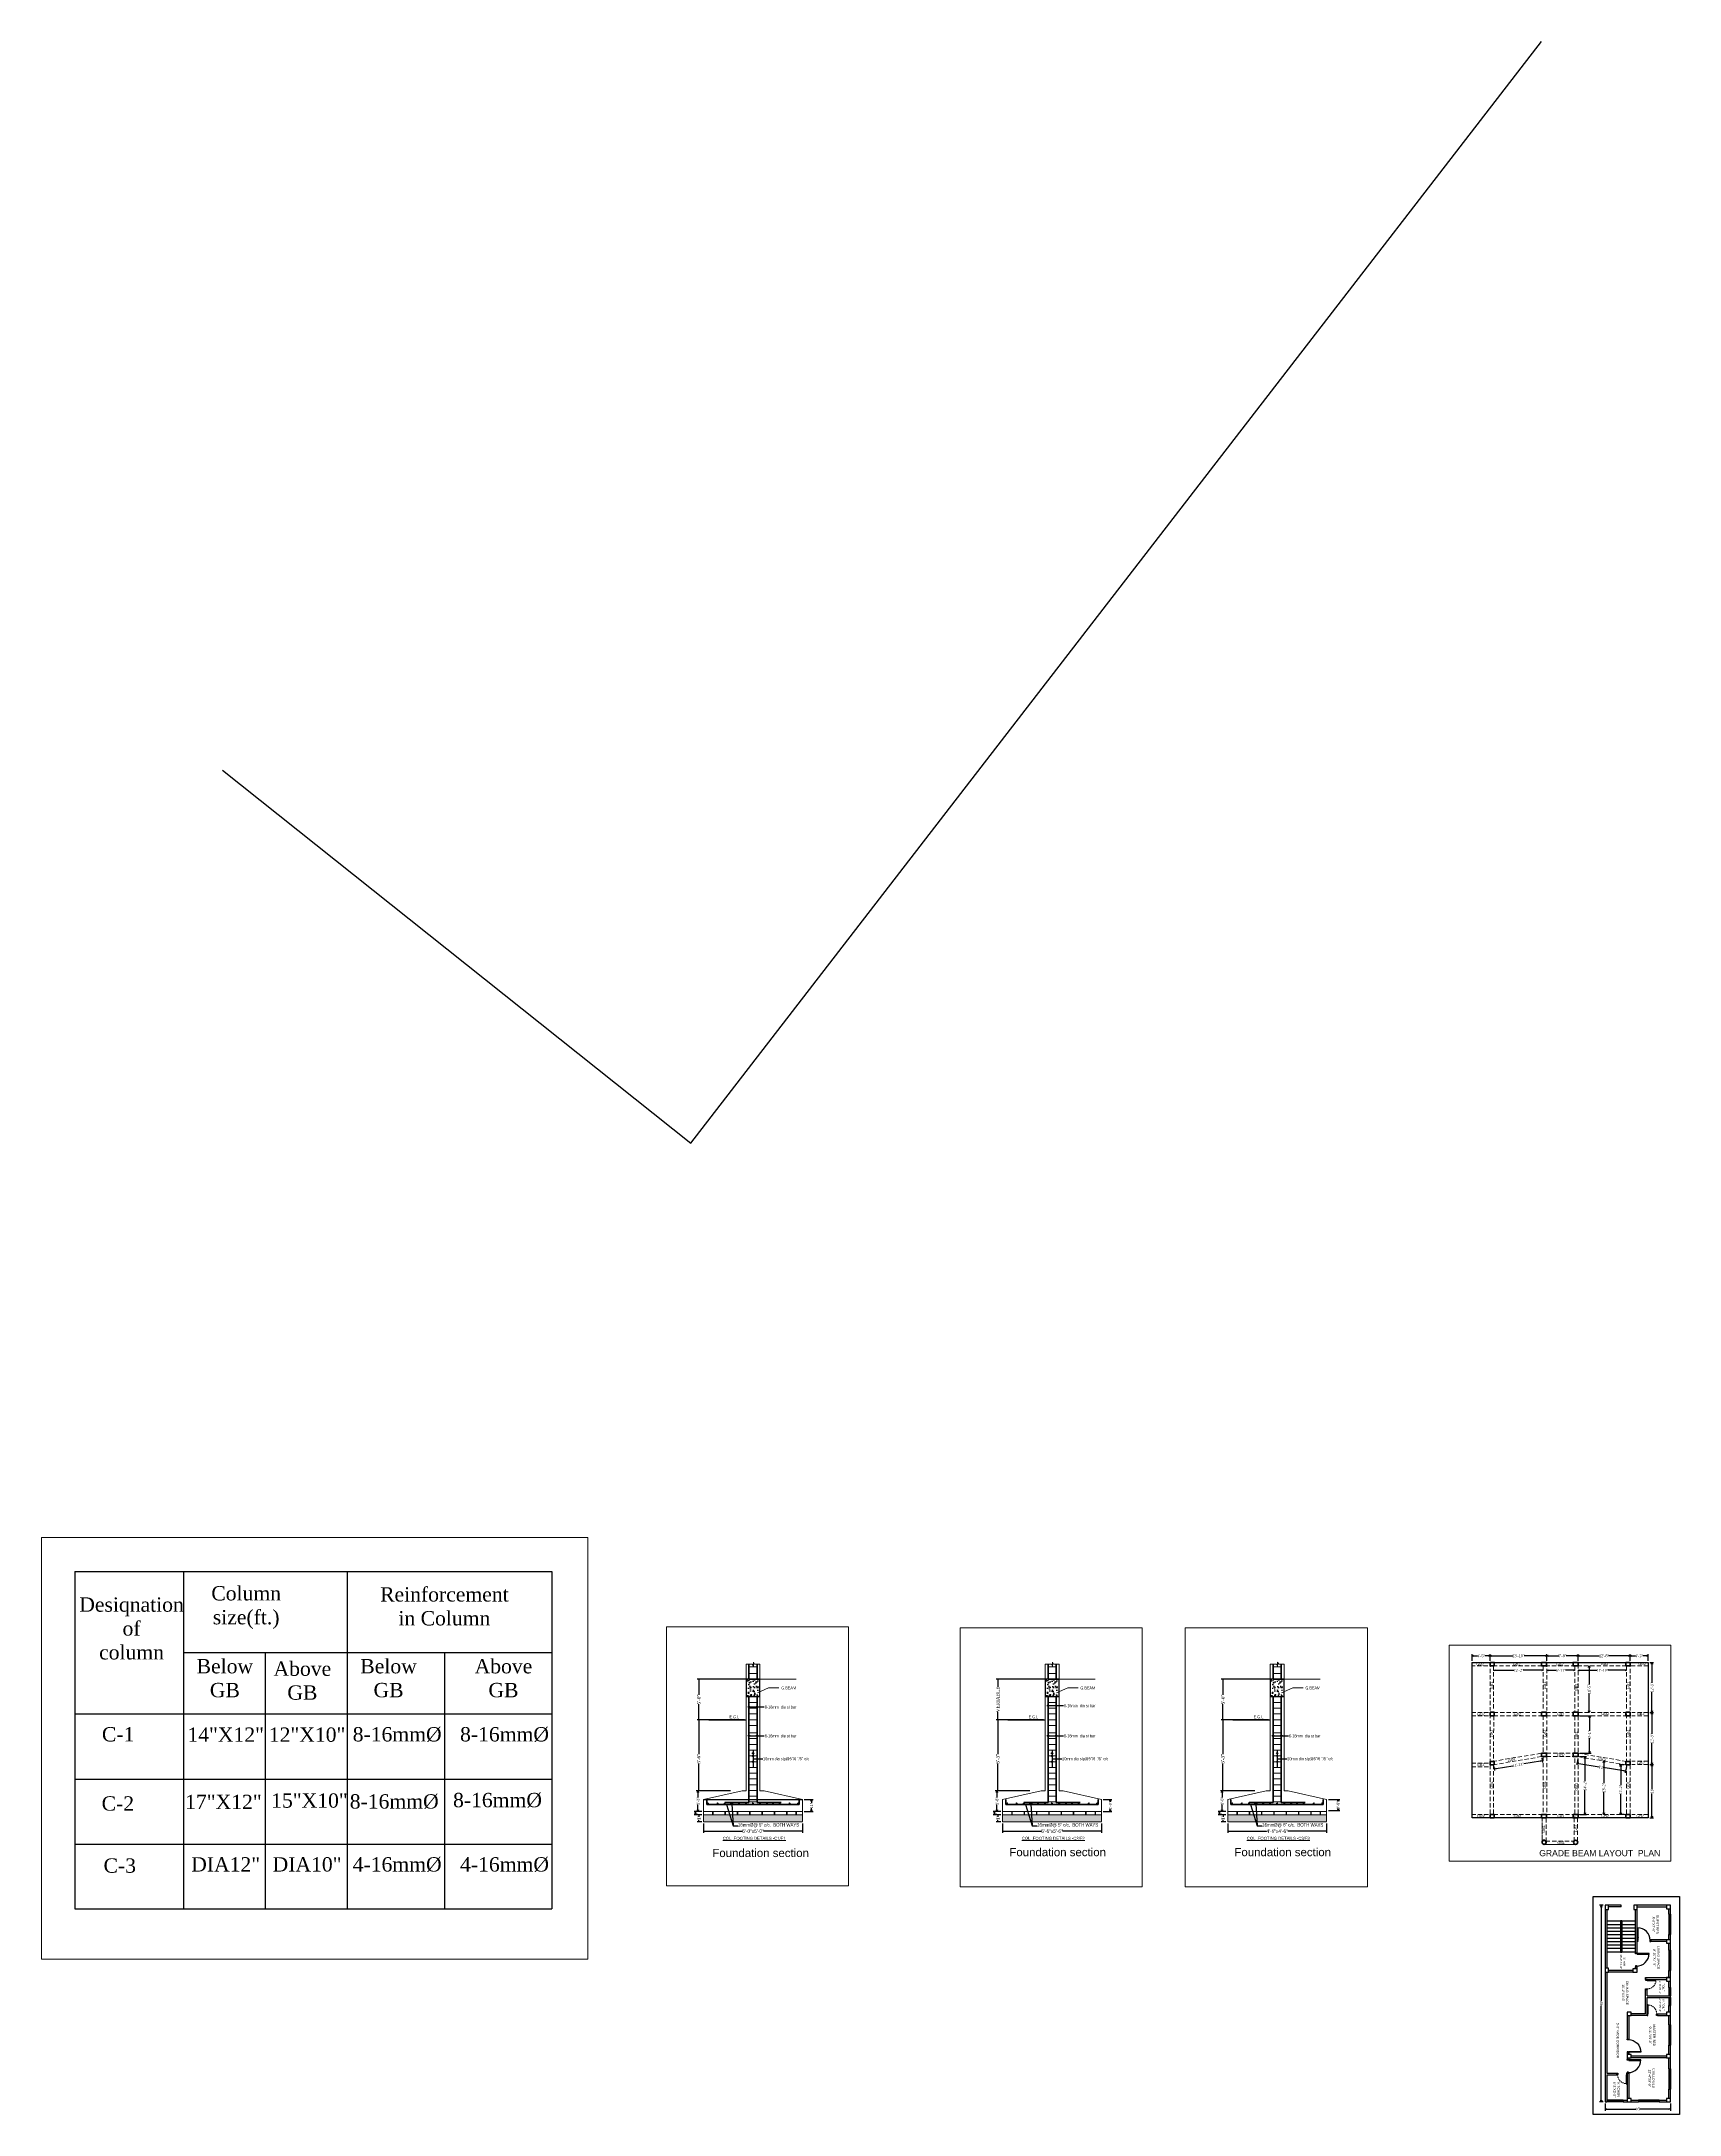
# Model space of a CAD drawing. Header units: inches. Extents: x -163735 to 106394, y -4543 to 35159.
# Drawn here: x -51034 to -46230, y 14069 to 20148 of the extents above; entities that cross this region are included whole.
import ezdxf

# ---------------------------------------------------------------- set-up
doc = ezdxf.new("R2010")
doc.units = ezdxf.units.IN
doc.header["$MEASUREMENT"] = 0
doc.linetypes.add('DASHED2', pattern=[0.375, 0.25, -0.125])
for name, color, linetype, lineweight in [('A-illustr-FURNITURE', 34, 'Continuous', 0), ('Area', 10, 'Continuous', 0), ('Arrosize', 4, 'Continuous', 0), ('COLUM', 1, 'Continuous', 0), ('DIMENSATION', 131, 'Continuous', 0), ('Dimenson', 16, 'Continuous', 9), ('GRADE BEAM.', 63, 'Continuous', 0), ('hatch', 163, 'Continuous', 0), ('Rod', 32, 'Continuous', 40), ('Stxt1', 6, 'Continuous', 9), ('Text', 34, 'Continuous', 25), ('TIE', 62, 'Continuous', 20), ('wall', 7, 'Continuous', 15), ('WALL 1', 5, 'Continuous', 20), ('WIN', 152, 'Continuous', 20), ('windo', 130, 'Continuous', 5)]:
    doc.layers.add(name, color=color, linetype=linetype, lineweight=lineweight)
doc.layers.add('door', color=210, linetype='Continuous')
doc.styles.add('AREAL', font='arial.ttf')
doc.styles.add('ARIAL', font='arial.ttf')
doc.styles.add('CTG', font='framd.ttf', dxfattribs={"height": 12})
doc.styles.get("Standard").update_dxf_attribs({"font": 'times.ttf'})
doc.styles.add('style1', font='swissbo.ttf')
doc.styles.add('Swis721 LtCn BT', font='swisscl.ttf')
doc.dimstyles.new('1_4', dxfattribs={"dimtxt": 6, "dimasz": 2, "dimexe": 0.18, "dimexo": 0.0625, "dimgap": 0.125, "dimtad": 0, "dimdec": 1, "dimzin": 3, "dimdsep": 46, "dimlunit": 4, "dimtxsty": 'ARIAL', "dimblk": 'D', "dimcen": 2, "dimclrd": 256, "dimclre": 256, "dimclrt": 256, "dimadec": 0, "dimazin": 0, "dimtfac": 1, "dimtdec": 1, "dimtix": 1, "dimtmove": 0, "dimatfit": 3, "dimldrblk": 'D', "dimfxl": 1, "dimtvp": 0.75, "dimtolj": 1, "dimtzin": 0, "dimlwd": -1, "dimlwe": 15, "dimarcsym": 0})
doc.dimstyles.new('FEET', dxfattribs={"dimtxt": 8, "dimasz": 5, "dimexe": 5, "dimexo": 5, "dimgap": 0.09, "dimtad": 0, "dimdec": 0, "dimzin": 0, "dimdsep": 46, "dimlunit": 4, "dimtxsty": 'Standard', "dimblk": 'OPEN30', "dimcen": 0.09, "dimadec": 0, "dimazin": 0, "dimtfac": 1, "dimtdec": 0, "dimtofl": 0, "dimtmove": 0, "dimatfit": 3, "dimfxl": 0.18, "dimtolj": 1, "dimtzin": 0, "dimarcsym": 0})
doc.dimstyles.get("Standard").update_dxf_attribs({"dimscale": 4, "dimtxt": 0.4925, "dimasz": 0.18, "dimexe": 0.18, "dimexo": 0.0625, "dimgap": 0.09, "dimtad": 0, "dimdec": 4, "dimzin": 0, "dimdsep": 46, "dimlunit": 4, "dimtxsty": 'Standard', "dimcen": 0.09, "dimclrt": 1, "dimadec": 0, "dimazin": 0, "dimtfac": 1, "dimtdec": 4, "dimtofl": 0, "dimtmove": 0, "dimatfit": 3, "dimfxl": 1, "dimtolj": 1, "dimtzin": 0, "dimarcsym": 0})

# ---------------------------------------------------------------- blocks, each defined once
blk = doc.blocks.new('_DotSmall')
at = {"color": 0, "const_width": 0.5}
blk.add_lwpolyline([(-0.0625, 0, 1), (0.0625, 0, 1)], format="xyb", close=True, dxfattribs=at)
blk = doc.blocks.new('*D253')
at = {"color": 0, "lineweight": -2}
for p, q in [((-48220.5, 14957.7), (-48243.4, 14957.7)), ((-48238.4, 14947.6), (-48238.4, 14957.7)), ((-48220.5, 14947.6), (-48243.4, 14947.6))]:
    blk.add_line(p, q, dxfattribs=at)
at = {"layer": 'Defpoints', "color": 0}
for p in [(-48238.4, 14957.7), (-48215.5, 14957.7), (-48215.5, 14947.6)]:
    blk.add_point(p, dxfattribs=at)
at = {"color": 0, "lineweight": -2, "xscale": 4, "yscale": 4, "zscale": 4}
for p, rotation in [((-48238.4, 14957.7), 90), ((-48238.4, 14947.6), 270)]:
    blk.add_blockref('_DotSmall', p, dxfattribs=dict(at, rotation=rotation))
at = {"color": 0, "lineweight": 25, "insert": (-48238.4, 14952.6), "char_height": 10, "attachment_point": 5, "rotation": 90}
blk.add_mtext("\\A1;{\\fArial|b0|i0|c0|p34;3''}", dxfattribs=at)
blk = doc.blocks.new('_Open30')
at = {"color": 0, "linetype": 'ByBlock', "lineweight": -2}
for p, q in [((-1, 0.3), (0, 0)), ((0, 0), (-1, -0.3)), ((0, 0), (-1, 0))]:
    blk.add_line(p, q, dxfattribs=at)
blk = doc.blocks.new('*D254')
at = {"color": 0, "lineweight": -2}
for p, q in [((-48095.6, 15226.8), (-48234.5, 15226.8)), ((-48229.5, 15226.8), (-48229.5, 15125.7)), ((-48229.5, 15018.4), (-48229.5, 15098.7)), ((-48136.1, 15018.4), (-48234.5, 15018.4))]:
    blk.add_line(p, q, dxfattribs=at)
at = {"layer": 'Defpoints', "color": 0}
for p in [(-48229.5, 15226.8), (-48090.6, 15226.8), (-48131.1, 15018.4)]:
    blk.add_point(p, dxfattribs=at)
at = {"color": 0, "lineweight": -2, "xscale": 4, "yscale": 4, "zscale": 4}
for p, rotation in [((-48229.5, 15226.8), 90), ((-48229.5, 15018.4), 270)]:
    blk.add_blockref('_DotSmall', p, dxfattribs=dict(at, rotation=rotation))
at = {"color": 0, "lineweight": 25, "insert": (-48229.5, 15112.2), "char_height": 10, "attachment_point": 5, "rotation": 90}
blk.add_mtext('\\A1;3\'-3"', dxfattribs=at)
blk = doc.blocks.new('*D255')
at = {"color": 0, "lineweight": -2}
for p, q in [((-48215.5, 14922.6), (-48215.5, 14894.9)), ((-48215.5, 14899.9), (-48101.3, 14899.9)), ((-47925.2, 14899.9), (-48039.7, 14899.9)), ((-47925.2, 14922.6), (-47925.2, 14894.9))]:
    blk.add_line(p, q, dxfattribs=at)
at = {"layer": 'Defpoints', "color": 0, "lineweight": 30}
for p in [(-48215.5, 14927.6), (-47925.2, 14927.6), (-47925.2, 14899.9)]:
    blk.add_point(p, dxfattribs=at)
at = {"color": 0, "lineweight": -2, "xscale": 4, "yscale": 4, "zscale": 4, "rotation": 180}
blk.add_blockref('_DotSmall', (-48215.5, 14899.9), dxfattribs=at)
at = {"color": 0, "lineweight": -2, "xscale": 4, "yscale": 4, "zscale": 4}
blk.add_blockref('_DotSmall', (-47925.2, 14899.9), dxfattribs=at)
at = {"color": 0, "lineweight": 25, "insert": (-48070.5, 14899.9), "char_height": 10, "attachment_point": 5}
blk.add_mtext('\\A1;{\\fArial|b0|i0|c0|p34;\\C256;5\'-6"x5\'-6"}', dxfattribs=at)
blk = doc.blocks.new('D')
at = {"linetype": 'ByBlock', "style": 'CTG'}
for s, height, p in [('NOTE:-', 12, (69628.5, 7439.8)), ('# ', 12, (69627.9, 7419.8)), ('Clear cover to Column=1.5"', 9, (69641.2, 7419.8)), ('#  fy =60000 psi (Deformed)', 9, (69628, 7402.5)), ("# fc'=2500 psi (28 Days cylinder strength)", 9, (69628, 7386.3)), ('# Tie Spacing 10mm%%C@ 6"/8\'\'/6\'\'c/c', 9, (69628, 7370.1)), ("# Footing bottom =3''", 9, (69628, 7353.8)), ("# Beam bottom , side & top 1.5''", 9, (69628, 7337.6)), ("# Slab top & bottom 1''", 9, (69628, 7321.4)), ('# Lap joint for splicing bar should be 40D for compression & 50D for tension.', 9, (69628, 7305.2)), ('# Concrete mixing ratio ( Cement : Sand : Brick Chips)', 9, (69628, 7288.9)), ('Column                                   1     :   1.5  :  3', 9, (69627.8, 7256.5)), ('Foooting                                 1     :   2     :  4', 9, (69628, 7272.7)), ('Grade Beam                            1     :   2     :  4', 9, (69627.8, 7240.3)), ('Roof  Beam                             1     :   2     :  4', 9, (69628, 7224)), ('Slab                                         1     :   2     :  4', 9, (69627.4, 7207.8))]:
    blk.add_text(s, height=height, dxfattribs=at).set_placement(p)
blk = doc.blocks.new('*D256')
at = {"color": 0, "lineweight": -2}
for p, q in [((-48092.9, 15345.5), (-48234.3, 15345.5)), ((-48229.3, 15345.5), (-48229.3, 15322.5)), ((-48099.6, 15226.8), (-48234.3, 15226.8)), ((-48229.3, 15226.8), (-48229.3, 15249.8))]:
    blk.add_line(p, q, dxfattribs=at)
at = {"layer": 'Defpoints', "color": 0}
for p in [(-48087.9, 15345.5), (-48229.3, 15226.8), (-48094.6, 15226.8)]:
    blk.add_point(p, dxfattribs=at)
at = {"color": 0, "lineweight": -2, "xscale": 4, "yscale": 4, "zscale": 4}
for p, rotation in [((-48229.3, 15345.5), 90), ((-48229.3, 15226.8), 270)]:
    blk.add_blockref('_DotSmall', p, dxfattribs=dict(at, rotation=rotation))
at = {"color": 0, "lineweight": 25, "insert": (-48229.3, 15286.1), "char_height": 10, "attachment_point": 5, "rotation": 90}
blk.add_mtext('\\A1;VERIABLE', dxfattribs=at)
blk = doc.blocks.new('*D257')
at = {"color": 0, "lineweight": -2}
for p, q in [((-48220.5, 14947.6), (-48234.1, 14947.6)), ((-48220.5, 14927.6), (-48234.1, 14927.6)), ((-48229.1, 14947.6), (-48229.1, 14941.8)), ((-48229.1, 14927.6), (-48229.1, 14933.3))]:
    blk.add_line(p, q, dxfattribs=at)
at = {"layer": 'Defpoints', "color": 0}
for p in [(-48229.1, 14927.6), (-48215.5, 14947.6), (-48215.5, 14927.6)]:
    blk.add_point(p, dxfattribs=at)
at = {"color": 0, "lineweight": -2, "xscale": 4, "yscale": 4, "zscale": 4}
for p, rotation in [((-48229.1, 14947.6), 90), ((-48229.1, 14927.6), 270)]:
    blk.add_blockref('_DotSmall', p, dxfattribs=dict(at, rotation=rotation))
at = {"color": 0, "lineweight": 25, "insert": (-48229.1, 14937.6), "char_height": 10, "attachment_point": 5, "rotation": 90}
blk.add_mtext("\\A1;{\\fArial|b0|i0|c0|p34;1'}", dxfattribs=at)
blk = doc.blocks.new('*D258')
at = {"layer": 'Defpoints', "color": 0, "linetype": 'ByBlock'}
for p in [(-48229.8, 15018.4), (-48232, 14957.7), (-48229.5, 14957.7)]:
    blk.add_point(p, dxfattribs=at)
at = {"layer": 'WALL 1', "color": 0, "linetype": 'ByBlock', "lineweight": -2}
for p, q in [((-48234.8, 15018.4), (-48237, 15018.4)), ((-48234.5, 14957.7), (-48237, 14957.7)), ((-48232, 15013.4), (-48232, 14998.4)), ((-48232, 14962.7), (-48232, 14977.7))]:
    blk.add_line(p, q, dxfattribs=at)
at = {"layer": 'WALL 1', "color": 0, "linetype": 'ByBlock', "lineweight": -2, "xscale": 5, "yscale": 5, "zscale": 5}
for p, rotation in [((-48232, 15018.4), 90), ((-48232, 14957.7), 270)]:
    blk.add_blockref('_Open30', p, dxfattribs=dict(at, rotation=rotation))
at = {"layer": 'WALL 1', "color": 0, "linetype": 'ByBlock', "insert": (-48232, 14988.1), "char_height": 8, "attachment_point": 5, "rotation": 90}
blk.add_mtext('\\A1;{\\fArial|b0|i0|c0|p34;1\'-6"}', dxfattribs=at)
blk = doc.blocks.new('*D259')
at = {"color": 0, "lineweight": -2}
for p, q in [((-49097.5, 14957.7), (-49120.4, 14957.7)), ((-49115.4, 14947.6), (-49115.4, 14957.7)), ((-49097.5, 14947.6), (-49120.4, 14947.6))]:
    blk.add_line(p, q, dxfattribs=at)
at = {"layer": 'Defpoints', "color": 0}
for p in [(-49115.4, 14957.7), (-49092.5, 14957.7), (-49092.5, 14947.6)]:
    blk.add_point(p, dxfattribs=at)
at = {"color": 0, "lineweight": -2, "xscale": 4, "yscale": 4, "zscale": 4}
for p, rotation in [((-49115.4, 14957.7), 90), ((-49115.4, 14947.6), 270)]:
    blk.add_blockref('_DotSmall', p, dxfattribs=dict(at, rotation=rotation))
at = {"color": 0, "lineweight": 25, "insert": (-49115.4, 14952.6), "char_height": 10, "attachment_point": 5, "rotation": 90}
blk.add_mtext("\\A1;{\\fArial|b0|i0|c0|p34;3''}", dxfattribs=at)
blk = doc.blocks.new('*D260')
at = {"color": 0, "lineweight": -2}
for p, q in [((-48972.6, 15226.8), (-49111.6, 15226.8)), ((-49106.6, 15226.8), (-49106.6, 15125.7)), ((-49106.6, 15018.4), (-49106.6, 15098.7)), ((-49013.1, 15018.4), (-49111.6, 15018.4))]:
    blk.add_line(p, q, dxfattribs=at)
at = {"layer": 'Defpoints', "color": 0}
for p in [(-49106.6, 15226.8), (-48967.6, 15226.8), (-49008.1, 15018.4)]:
    blk.add_point(p, dxfattribs=at)
at = {"color": 0, "lineweight": -2, "xscale": 4, "yscale": 4, "zscale": 4}
for p, rotation in [((-49106.6, 15226.8), 90), ((-49106.6, 15018.4), 270)]:
    blk.add_blockref('_DotSmall', p, dxfattribs=dict(at, rotation=rotation))
at = {"color": 0, "lineweight": 25, "insert": (-49106.6, 15112.2), "char_height": 10, "attachment_point": 5, "rotation": 90}
blk.add_mtext('\\A1;3\'-6"', dxfattribs=at)
blk = doc.blocks.new('*D261')
at = {"color": 0, "lineweight": -2}
for p, q in [((-49092.5, 14922.6), (-49092.5, 14894.9)), ((-49092.5, 14899.9), (-48978.3, 14899.9)), ((-48802.3, 14899.9), (-48916.7, 14899.9)), ((-48802.3, 14922.6), (-48802.3, 14894.9))]:
    blk.add_line(p, q, dxfattribs=at)
at = {"layer": 'Defpoints', "color": 0, "lineweight": 30}
for p in [(-49092.5, 14927.6), (-48802.3, 14927.6), (-48802.3, 14899.9)]:
    blk.add_point(p, dxfattribs=at)
at = {"color": 0, "lineweight": -2, "xscale": 4, "yscale": 4, "zscale": 4, "rotation": 180}
blk.add_blockref('_DotSmall', (-49092.5, 14899.9), dxfattribs=at)
at = {"color": 0, "lineweight": -2, "xscale": 4, "yscale": 4, "zscale": 4}
blk.add_blockref('_DotSmall', (-48802.3, 14899.9), dxfattribs=at)
at = {"color": 0, "lineweight": 25, "insert": (-48947.5, 14899.9), "char_height": 10, "attachment_point": 5}
blk.add_mtext('\\A1;{\\fArial|b0|i0|c0|p34;\\C256;5\'-0"x5\'-0"}', dxfattribs=at)
blk = doc.blocks.new('*D262')
at = {"color": 0, "lineweight": -2}
for p, q in [((-48969.9, 15345.5), (-49111.3, 15345.5)), ((-49106.3, 15345.5), (-49106.3, 15299.6)), ((-49106.3, 15226.8), (-49106.3, 15272.7)), ((-48976.6, 15226.8), (-49111.3, 15226.8))]:
    blk.add_line(p, q, dxfattribs=at)
at = {"layer": 'Defpoints', "color": 0}
for p in [(-48964.9, 15345.5), (-49106.3, 15226.8), (-48971.6, 15226.8)]:
    blk.add_point(p, dxfattribs=at)
at = {"color": 0, "lineweight": -2, "xscale": 4, "yscale": 4, "zscale": 4}
for p, rotation in [((-49106.3, 15345.5), 90), ((-49106.3, 15226.8), 270)]:
    blk.add_blockref('_DotSmall', p, dxfattribs=dict(at, rotation=rotation))
at = {"color": 0, "lineweight": 25, "insert": (-49106.3, 15286.1), "char_height": 10, "attachment_point": 5, "rotation": 90}
blk.add_mtext('\\A1;5\'-0"', dxfattribs=at)
blk = doc.blocks.new('*D263')
at = {"color": 0, "lineweight": -2}
for p, q in [((-49097.5, 14947.6), (-49111.1, 14947.6)), ((-49097.5, 14927.6), (-49111.1, 14927.6)), ((-49106.1, 14947.6), (-49106.1, 14941.8)), ((-49106.1, 14927.6), (-49106.1, 14933.3))]:
    blk.add_line(p, q, dxfattribs=at)
at = {"layer": 'Defpoints', "color": 0}
for p in [(-49106.1, 14927.6), (-49092.5, 14947.6), (-49092.5, 14927.6)]:
    blk.add_point(p, dxfattribs=at)
at = {"color": 0, "lineweight": -2, "xscale": 4, "yscale": 4, "zscale": 4}
for p, rotation in [((-49106.1, 14947.6), 90), ((-49106.1, 14927.6), 270)]:
    blk.add_blockref('_DotSmall', p, dxfattribs=dict(at, rotation=rotation))
at = {"color": 0, "lineweight": 25, "insert": (-49106.1, 14937.6), "char_height": 10, "attachment_point": 5, "rotation": 90}
blk.add_mtext("\\A1;{\\fArial|b0|i0|c0|p34;1'}", dxfattribs=at)
blk = doc.blocks.new('*D264')
at = {"layer": 'Defpoints', "color": 0, "linetype": 'ByBlock'}
for p in [(-49106.8, 15018.4), (-49109, 14957.7), (-49106.6, 14957.7)]:
    blk.add_point(p, dxfattribs=at)
at = {"layer": 'WALL 1', "color": 0, "linetype": 'ByBlock', "lineweight": -2}
for p, q in [((-49111.8, 15018.4), (-49114, 15018.4)), ((-49111.6, 14957.7), (-49114, 14957.7)), ((-49109, 15013.4), (-49109, 14998.4)), ((-49109, 14962.7), (-49109, 14977.7))]:
    blk.add_line(p, q, dxfattribs=at)
at = {"layer": 'WALL 1', "color": 0, "linetype": 'ByBlock', "lineweight": -2, "xscale": 5, "yscale": 5, "zscale": 5}
for p, rotation in [((-49109, 15018.4), 90), ((-49109, 14957.7), 270)]:
    blk.add_blockref('_Open30', p, dxfattribs=dict(at, rotation=rotation))
at = {"layer": 'WALL 1', "color": 0, "linetype": 'ByBlock', "insert": (-49109, 14988.1), "char_height": 8, "attachment_point": 5, "rotation": 90}
blk.add_mtext('\\A1;{\\fArial|b0|i0|c0|p34;1\'-3"}', dxfattribs=at)
blk = doc.blocks.new('*D265')
at = {"color": 0, "lineweight": -2}
for p, q in [((-47560.5, 14957.7), (-47583.4, 14957.7)), ((-47578.4, 14947.6), (-47578.4, 14957.7)), ((-47560.5, 14947.6), (-47583.4, 14947.6))]:
    blk.add_line(p, q, dxfattribs=at)
at = {"layer": 'Defpoints', "color": 0}
for p in [(-47578.4, 14957.7), (-47555.5, 14957.7), (-47555.5, 14947.6)]:
    blk.add_point(p, dxfattribs=at)
at = {"color": 0, "lineweight": -2, "xscale": 4, "yscale": 4, "zscale": 4}
for p, rotation in [((-47578.4, 14957.7), 90), ((-47578.4, 14947.6), 270)]:
    blk.add_blockref('_DotSmall', p, dxfattribs=dict(at, rotation=rotation))
at = {"color": 0, "lineweight": 25, "insert": (-47578.4, 14952.6), "char_height": 10, "attachment_point": 5, "rotation": 90}
blk.add_mtext("\\A1;{\\fArial|b0|i0|c0|p34;3''}", dxfattribs=at)
blk = doc.blocks.new('*D266')
at = {"color": 0, "lineweight": -2}
for p, q in [((-47435.7, 15226.8), (-47574.6, 15226.8)), ((-47569.6, 15226.8), (-47569.6, 15125.7)), ((-47569.6, 15018.4), (-47569.6, 15098.7)), ((-47476.2, 15018.4), (-47574.6, 15018.4))]:
    blk.add_line(p, q, dxfattribs=at)
at = {"layer": 'Defpoints', "color": 0}
for p in [(-47569.6, 15226.8), (-47430.7, 15226.8), (-47471.2, 15018.4)]:
    blk.add_point(p, dxfattribs=at)
at = {"color": 0, "lineweight": -2, "xscale": 4, "yscale": 4, "zscale": 4}
for p, rotation in [((-47569.6, 15226.8), 90), ((-47569.6, 15018.4), 270)]:
    blk.add_blockref('_DotSmall', p, dxfattribs=dict(at, rotation=rotation))
at = {"color": 0, "lineweight": 25, "insert": (-47569.6, 15112.2), "char_height": 10, "attachment_point": 5, "rotation": 90}
blk.add_mtext('\\A1;3\'-3"', dxfattribs=at)
blk = doc.blocks.new('*D267')
at = {"color": 0, "lineweight": -2}
for p, q in [((-47555.5, 14922.6), (-47555.5, 14894.9)), ((-47555.5, 14899.9), (-47441.5, 14899.9)), ((-47265.3, 14899.9), (-47379.5, 14899.9)), ((-47265.3, 14922.6), (-47265.3, 14894.9))]:
    blk.add_line(p, q, dxfattribs=at)
at = {"layer": 'Defpoints', "color": 0, "lineweight": 30}
for p in [(-47555.5, 14927.6), (-47265.3, 14927.6), (-47265.3, 14899.9)]:
    blk.add_point(p, dxfattribs=at)
at = {"color": 0, "lineweight": -2, "xscale": 4, "yscale": 4, "zscale": 4, "rotation": 180}
blk.add_blockref('_DotSmall', (-47555.5, 14899.9), dxfattribs=at)
at = {"color": 0, "lineweight": -2, "xscale": 4, "yscale": 4, "zscale": 4}
blk.add_blockref('_DotSmall', (-47265.3, 14899.9), dxfattribs=at)
at = {"color": 0, "lineweight": 25, "insert": (-47410.5, 14899.9), "char_height": 10, "attachment_point": 5}
blk.add_mtext('\\A1;{\\fArial|b0|i0|c0|p34;\\C256;4\'-6"x4\'-6"}', dxfattribs=at)
blk = doc.blocks.new('*D268')
at = {"color": 0, "lineweight": -2}
for p, q in [((-47433, 15345.5), (-47574.3, 15345.5)), ((-47569.3, 15345.5), (-47569.3, 15299.6)), ((-47569.3, 15226.8), (-47569.3, 15272.7)), ((-47439.7, 15226.8), (-47574.3, 15226.8))]:
    blk.add_line(p, q, dxfattribs=at)
at = {"layer": 'Defpoints', "color": 0}
for p in [(-47428, 15345.5), (-47569.3, 15226.8), (-47434.7, 15226.8)]:
    blk.add_point(p, dxfattribs=at)
at = {"color": 0, "lineweight": -2, "xscale": 4, "yscale": 4, "zscale": 4}
for p, rotation in [((-47569.3, 15345.5), 90), ((-47569.3, 15226.8), 270)]:
    blk.add_blockref('_DotSmall', p, dxfattribs=dict(at, rotation=rotation))
at = {"color": 0, "lineweight": 25, "insert": (-47569.3, 15286.1), "char_height": 10, "attachment_point": 5, "rotation": 90}
blk.add_mtext('\\A1;5\'-0"', dxfattribs=at)
blk = doc.blocks.new('*D269')
at = {"color": 0, "lineweight": -2}
for p, q in [((-47560.5, 14947.6), (-47574.2, 14947.6)), ((-47560.5, 14927.6), (-47574.2, 14927.6)), ((-47569.2, 14947.6), (-47569.2, 14941.8)), ((-47569.2, 14927.6), (-47569.2, 14933.3))]:
    blk.add_line(p, q, dxfattribs=at)
at = {"layer": 'Defpoints', "color": 0}
for p in [(-47569.2, 14927.6), (-47555.5, 14947.6), (-47555.5, 14927.6)]:
    blk.add_point(p, dxfattribs=at)
at = {"color": 0, "lineweight": -2, "xscale": 4, "yscale": 4, "zscale": 4}
for p, rotation in [((-47569.2, 14947.6), 90), ((-47569.2, 14927.6), 270)]:
    blk.add_blockref('_DotSmall', p, dxfattribs=dict(at, rotation=rotation))
at = {"color": 0, "lineweight": 25, "insert": (-47569.2, 14937.6), "char_height": 10, "attachment_point": 5, "rotation": 90}
blk.add_mtext("\\A1;{\\fArial|b0|i0|c0|p34;1'}", dxfattribs=at)
blk = doc.blocks.new('*D270')
at = {"layer": 'Defpoints', "color": 0, "linetype": 'ByBlock'}
for p in [(-47569.8, 15018.4), (-47572, 14957.7), (-47569.6, 14957.7)]:
    blk.add_point(p, dxfattribs=at)
at = {"layer": 'WALL 1', "color": 0, "linetype": 'ByBlock', "lineweight": -2}
for p, q in [((-47574.8, 15018.4), (-47577, 15018.4)), ((-47574.6, 14957.7), (-47577, 14957.7)), ((-47572, 15013.4), (-47572, 14998.4)), ((-47572, 14962.7), (-47572, 14977.7))]:
    blk.add_line(p, q, dxfattribs=at)
at = {"layer": 'WALL 1', "color": 0, "linetype": 'ByBlock', "lineweight": -2, "xscale": 5, "yscale": 5, "zscale": 5}
for p, rotation in [((-47572, 15018.4), 90), ((-47572, 14957.7), 270)]:
    blk.add_blockref('_Open30', p, dxfattribs=dict(at, rotation=rotation))
at = {"layer": 'WALL 1', "color": 0, "linetype": 'ByBlock', "insert": (-47572, 14988.1), "char_height": 8, "attachment_point": 5, "rotation": 90}
blk.add_mtext('\\A1;{\\fArial|b0|i0|c0|p34;1\'-0"}', dxfattribs=at)
blk = doc.blocks.new('*D275')
at = {"layer": 'Defpoints', "color": 0, "lineweight": 30}
for p in [(-48802.3, 14992.5), (-48802.3, 14957.7), (-48776, 14992.5)]:
    blk.add_point(p, dxfattribs=at)
at = {"layer": 'wall', "color": 0, "lineweight": -2}
for p, q in [((-48797.3, 14992.5), (-48771, 14992.5)), ((-48797.3, 14957.7), (-48771, 14957.7)), ((-48776, 14987.5), (-48776, 14982.4)), ((-48776, 14962.7), (-48776, 14967.8))]:
    blk.add_line(p, q, dxfattribs=at)
at = {"layer": 'wall', "color": 0, "lineweight": -2, "xscale": 5, "yscale": 5, "zscale": 5}
for p, rotation in [((-48776, 14992.5), 90), ((-48776, 14957.7), 270)]:
    blk.add_blockref('_Open30', p, dxfattribs=dict(at, rotation=rotation))
at = {"layer": 'wall', "color": 0, "lineweight": 30, "insert": (-48776, 14975.1), "char_height": 8, "attachment_point": 5, "rotation": 90}
blk.add_mtext('\\A1;11"', dxfattribs=at)
blk = doc.blocks.new('*D276')
at = {"layer": 'Defpoints', "color": 0, "lineweight": 30}
for p in [(-47265.3, 14992.5), (-47265.3, 14960.6), (-47231.5, 14992.5)]:
    blk.add_point(p, dxfattribs=at)
at = {"layer": 'wall', "color": 0, "lineweight": -2}
for p, q in [((-47260.3, 14992.5), (-47226.5, 14992.5)), ((-47260.3, 14960.6), (-47226.5, 14960.6)), ((-47231.5, 14987.5), (-47231.5, 14987.4)), ((-47231.5, 14965.6), (-47231.5, 14965.7))]:
    blk.add_line(p, q, dxfattribs=at)
at = {"layer": 'wall', "color": 0, "lineweight": -2, "xscale": 5, "yscale": 5, "zscale": 5}
for p, rotation in [((-47231.5, 14992.5), 90), ((-47231.5, 14960.6), 270)]:
    blk.add_blockref('_Open30', p, dxfattribs=dict(at, rotation=rotation))
at = {"layer": 'wall', "color": 0, "lineweight": 30, "insert": (-47231.5, 14976.5), "char_height": 8, "attachment_point": 5, "rotation": 90}
blk.add_mtext('\\A1;0\'-8"', dxfattribs=at)
blk = doc.blocks.new('*D277')
at = {"layer": 'Defpoints', "color": 0, "lineweight": 30}
for p in [(-47925.2, 14992.5), (-47925.2, 14957.7), (-47899.9, 14992.5)]:
    blk.add_point(p, dxfattribs=at)
at = {"layer": 'wall', "color": 0, "lineweight": -2}
for p, q in [((-47920.2, 14992.5), (-47894.9, 14992.5)), ((-47920.2, 14957.7), (-47894.9, 14957.7)), ((-47899.9, 14987.5), (-47899.9, 14985.5)), ((-47899.9, 14962.7), (-47899.9, 14964.7))]:
    blk.add_line(p, q, dxfattribs=at)
at = {"layer": 'wall', "color": 0, "lineweight": -2, "xscale": 5, "yscale": 5, "zscale": 5}
for p, rotation in [((-47899.9, 14992.5), 90), ((-47899.9, 14957.7), 270)]:
    blk.add_blockref('_Open30', p, dxfattribs=dict(at, rotation=rotation))
at = {"layer": 'wall', "color": 0, "lineweight": 30, "insert": (-47899.9, 14975.1), "char_height": 8, "attachment_point": 5, "rotation": 90}
blk.add_mtext('\\A1;1\'-0"', dxfattribs=at)
blk = doc.blocks.new('*D297')
at = {"layer": 'Defpoints', "color": 0, "lineweight": 30}
for p in [(-46838.7, 15394.5), (-46785.7, 15414), (-46785.7, 15394.5)]:
    blk.add_point(p, dxfattribs=at)
at = {"layer": 'wall', "color": 0, "lineweight": -2}
for p, q in [((-46838.7, 15399.5), (-46838.7, 15419)), ((-46833.7, 15414), (-46823.1, 15414)), ((-46790.7, 15414), (-46801.2, 15414)), ((-46785.7, 15399.5), (-46785.7, 15419))]:
    blk.add_line(p, q, dxfattribs=at)
at = {"layer": 'wall', "color": 0, "lineweight": -2, "xscale": 5, "yscale": 5, "zscale": 5, "rotation": 180}
blk.add_blockref('_Open30', (-46838.7, 15414), dxfattribs=at)
at = {"layer": 'wall', "color": 0, "lineweight": -2, "xscale": 5, "yscale": 5, "zscale": 5}
blk.add_blockref('_Open30', (-46785.7, 15414), dxfattribs=at)
at = {"layer": 'wall', "color": 0, "lineweight": 30, "insert": (-46812.2, 15414), "char_height": 8, "attachment_point": 5}
blk.add_mtext('\\A1;4\'-5"', dxfattribs=at)
blk = doc.blocks.new('*D298')
at = {"layer": 'Defpoints', "color": 0, "lineweight": 30}
for p in [(-46785.7, 15394.5), (-46620, 15414), (-46620, 15394.5)]:
    blk.add_point(p, dxfattribs=at)
at = {"layer": 'wall', "color": 0, "lineweight": -2}
for p, q in [((-46785.7, 15399.5), (-46785.7, 15419)), ((-46780.7, 15414), (-46719.1, 15414)), ((-46625, 15414), (-46686.6, 15414)), ((-46620, 15399.5), (-46620, 15419))]:
    blk.add_line(p, q, dxfattribs=at)
at = {"layer": 'wall', "color": 0, "lineweight": -2, "xscale": 5, "yscale": 5, "zscale": 5, "rotation": 180}
blk.add_blockref('_Open30', (-46785.7, 15414), dxfattribs=at)
at = {"layer": 'wall', "color": 0, "lineweight": -2, "xscale": 5, "yscale": 5, "zscale": 5}
blk.add_blockref('_Open30', (-46620, 15414), dxfattribs=at)
at = {"layer": 'wall', "color": 0, "lineweight": 30, "insert": (-46702.8, 15414), "char_height": 8, "attachment_point": 5}
blk.add_mtext('\\A1;13\'-10"', dxfattribs=at)
blk = doc.blocks.new('*D299')
at = {"layer": 'Defpoints', "color": 0, "lineweight": 30}
for p in [(-46620, 15394.5), (-46527.7, 15414), (-46527.7, 15394.5)]:
    blk.add_point(p, dxfattribs=at)
at = {"layer": 'wall', "color": 0, "lineweight": -2}
for p, q in [((-46620, 15399.5), (-46620, 15419)), ((-46615, 15414), (-46584.7, 15414)), ((-46532.7, 15414), (-46563, 15414)), ((-46527.7, 15399.5), (-46527.7, 15419))]:
    blk.add_line(p, q, dxfattribs=at)
at = {"layer": 'wall', "color": 0, "lineweight": -2, "xscale": 5, "yscale": 5, "zscale": 5, "rotation": 180}
blk.add_blockref('_Open30', (-46620, 15414), dxfattribs=at)
at = {"layer": 'wall', "color": 0, "lineweight": -2, "xscale": 5, "yscale": 5, "zscale": 5}
blk.add_blockref('_Open30', (-46527.7, 15414), dxfattribs=at)
at = {"layer": 'wall', "color": 0, "lineweight": 30, "insert": (-46573.8, 15414), "char_height": 8, "attachment_point": 5}
blk.add_mtext('\\A1;7\'-8"', dxfattribs=at)
blk = doc.blocks.new('*D300')
at = {"layer": 'Defpoints', "color": 0, "lineweight": 30}
for p in [(-46527.7, 15394.5), (-46375.7, 15414), (-46375.7, 15394.5)]:
    blk.add_point(p, dxfattribs=at)
at = {"layer": 'wall', "color": 0, "lineweight": -2}
for p, q in [((-46527.7, 15399.5), (-46527.7, 15419)), ((-46522.7, 15414), (-46465, 15414)), ((-46380.7, 15414), (-46438.4, 15414)), ((-46375.7, 15399.5), (-46375.7, 15419))]:
    blk.add_line(p, q, dxfattribs=at)
at = {"layer": 'wall', "color": 0, "lineweight": -2, "xscale": 5, "yscale": 5, "zscale": 5, "rotation": 180}
blk.add_blockref('_Open30', (-46527.7, 15414), dxfattribs=at)
at = {"layer": 'wall', "color": 0, "lineweight": -2, "xscale": 5, "yscale": 5, "zscale": 5}
blk.add_blockref('_Open30', (-46375.7, 15414), dxfattribs=at)
at = {"layer": 'wall', "color": 0, "lineweight": 30, "insert": (-46451.7, 15414), "char_height": 8, "attachment_point": 5}
blk.add_mtext('\\A1;12\'-8"', dxfattribs=at)
blk = doc.blocks.new('*D301')
at = {"layer": 'Defpoints', "color": 0, "lineweight": 30}
for p in [(-46375.7, 15394.5), (-46322.7, 15414), (-46322.7, 15394.5)]:
    blk.add_point(p, dxfattribs=at)
at = {"layer": 'wall', "color": 0, "lineweight": -2}
for p, q in [((-46375.7, 15399.5), (-46375.7, 15419)), ((-46370.7, 15414), (-46360.1, 15414)), ((-46327.7, 15414), (-46338.2, 15414)), ((-46322.7, 15399.5), (-46322.7, 15419))]:
    blk.add_line(p, q, dxfattribs=at)
at = {"layer": 'wall', "color": 0, "lineweight": -2, "xscale": 5, "yscale": 5, "zscale": 5, "rotation": 180}
blk.add_blockref('_Open30', (-46375.7, 15414), dxfattribs=at)
at = {"layer": 'wall', "color": 0, "lineweight": -2, "xscale": 5, "yscale": 5, "zscale": 5}
blk.add_blockref('_Open30', (-46322.7, 15414), dxfattribs=at)
at = {"layer": 'wall', "color": 0, "lineweight": 30, "insert": (-46349.2, 15414), "char_height": 8, "attachment_point": 5}
blk.add_mtext('\\A1;4\'-5"', dxfattribs=at)
blk = doc.blocks.new('*D302')
at = {"layer": 'Defpoints', "color": 0, "lineweight": 30}
for p in [(-46322.7, 15394.5), (-46322.7, 15248), (-46311.5, 15248)]:
    blk.add_point(p, dxfattribs=at)
at = {"layer": 'wall', "color": 0, "lineweight": -2}
for p, q in [((-46317.7, 15394.5), (-46306.5, 15394.5)), ((-46311.5, 15389.5), (-46311.5, 15334.6)), ((-46311.5, 15253), (-46311.5, 15307.9)), ((-46317.7, 15248), (-46306.5, 15248))]:
    blk.add_line(p, q, dxfattribs=at)
at = {"layer": 'wall', "color": 0, "lineweight": -2, "xscale": 5, "yscale": 5, "zscale": 5}
for p, rotation in [((-46311.5, 15394.5), 90), ((-46311.5, 15248), 270)]:
    blk.add_blockref('_Open30', p, dxfattribs=dict(at, rotation=rotation))
at = {"layer": 'wall', "color": 0, "lineweight": 30, "insert": (-46311.5, 15321.3), "char_height": 8, "attachment_point": 5, "rotation": 90}
blk.add_mtext('\\A1;12\'-3"', dxfattribs=at)
blk = doc.blocks.new('*D303')
at = {"layer": 'Defpoints', "color": 0, "lineweight": 30}
for p in [(-46322.7, 15248), (-46322.7, 15095), (-46311.5, 15095)]:
    blk.add_point(p, dxfattribs=at)
at = {"layer": 'wall', "color": 0, "lineweight": -2}
for p, q in [((-46317.7, 15248), (-46306.5, 15248)), ((-46311.5, 15243), (-46311.5, 15184.8)), ((-46311.5, 15100), (-46311.5, 15158.2)), ((-46317.7, 15095), (-46306.5, 15095))]:
    blk.add_line(p, q, dxfattribs=at)
at = {"layer": 'wall', "color": 0, "lineweight": -2, "xscale": 5, "yscale": 5, "zscale": 5}
for p, rotation in [((-46311.5, 15248), 90), ((-46311.5, 15095), 270)]:
    blk.add_blockref('_Open30', p, dxfattribs=dict(at, rotation=rotation))
at = {"layer": 'wall', "color": 0, "lineweight": 30, "insert": (-46311.5, 15171.5), "char_height": 8, "attachment_point": 5, "rotation": 90}
blk.add_mtext('\\A1;12\'-9"', dxfattribs=at)
blk = doc.blocks.new('*D304')
at = {"layer": 'Defpoints', "color": 0, "lineweight": 30}
for p in [(-46322.7, 15095), (-46322.7, 14938.5), (-46311.5, 14938.5)]:
    blk.add_point(p, dxfattribs=at)
at = {"layer": 'wall', "color": 0, "lineweight": -2}
for p, q in [((-46317.7, 15095), (-46306.5, 15095)), ((-46311.5, 15090), (-46311.5, 15022.9)), ((-46311.5, 14943.5), (-46311.5, 15010.6)), ((-46317.7, 14938.5), (-46306.5, 14938.5))]:
    blk.add_line(p, q, dxfattribs=at)
at = {"layer": 'wall', "color": 0, "lineweight": -2, "xscale": 5, "yscale": 5, "zscale": 5}
for p, rotation in [((-46311.5, 15095), 90), ((-46311.5, 14938.5), 270)]:
    blk.add_blockref('_Open30', p, dxfattribs=dict(at, rotation=rotation))
at = {"layer": 'wall', "color": 0, "lineweight": 30, "insert": (-46311.5, 15016.8), "char_height": 8, "attachment_point": 5, "rotation": 90}
blk.add_mtext("\\A1;13'", dxfattribs=at)
blk = doc.blocks.new('*D305')
at = {"layer": 'Defpoints', "color": 0, "lineweight": 30}
for p in [(-46527.5, 15238), (-46527.7, 15128.5), (-46494.5, 15128.5)]:
    blk.add_point(p, dxfattribs=at)
at = {"layer": 'wall', "color": 0, "lineweight": -2}
for p, q in [((-46522.5, 15238), (-46489.5, 15238)), ((-46494.5, 15233), (-46494.5, 15194.1)), ((-46494.5, 15133.5), (-46494.5, 15172.4)), ((-46522.7, 15128.5), (-46489.5, 15128.5))]:
    blk.add_line(p, q, dxfattribs=at)
at = {"layer": 'wall', "color": 0, "lineweight": -2, "xscale": 5, "yscale": 5, "zscale": 5}
for p, rotation in [((-46494.5, 15238), 90), ((-46494.5, 15128.5), 270)]:
    blk.add_blockref('_Open30', p, dxfattribs=dict(at, rotation=rotation))
at = {"layer": 'wall', "color": 0, "lineweight": 30, "insert": (-46494.5, 15183.3), "char_height": 8, "attachment_point": 5, "rotation": 90}
blk.add_mtext('\\A1;9\'-1"', dxfattribs=at)
blk = doc.blocks.new('*D306')
at = {"layer": 'Defpoints', "color": 0, "lineweight": 30}
for p in [(-46528, 15118.4), (-46527.5, 14948.5), (-46508, 14948.5)]:
    blk.add_point(p, dxfattribs=at)
at = {"layer": 'wall', "color": 0, "lineweight": -2}
for p, q in [((-46523, 15118.4), (-46503, 15118.4)), ((-46508, 15113.4), (-46508, 15046.7)), ((-46508, 14953.5), (-46508, 15020.1)), ((-46522.5, 14948.5), (-46503, 14948.5))]:
    blk.add_line(p, q, dxfattribs=at)
at = {"layer": 'wall', "color": 0, "lineweight": -2, "xscale": 5, "yscale": 5, "zscale": 5}
for p, rotation in [((-46508, 15118.4), 90), ((-46508, 14948.5), 270)]:
    blk.add_blockref('_Open30', p, dxfattribs=dict(at, rotation=rotation))
at = {"layer": 'wall', "color": 0, "lineweight": 30, "insert": (-46508, 15033.4), "char_height": 8, "attachment_point": 5, "rotation": 90}
blk.add_mtext('\\A1;14\'-2"', dxfattribs=at)
blk = doc.blocks.new('*D307')
at = {"layer": 'Defpoints', "color": 0, "lineweight": 30}
for p in [(-46457.8, 15106.4), (-46456.5, 14948.5), (-46452.5, 14948.5)]:
    blk.add_point(p, dxfattribs=at)
at = {"layer": 'wall', "color": 0, "lineweight": -2}
for p, q in [((-46452.8, 15106.4), (-46447.5, 15106.4)), ((-46452.5, 15101.4), (-46452.5, 15040.8)), ((-46452.5, 14953.5), (-46452.5, 15014.2)), ((-46451.5, 14948.5), (-46447.5, 14948.5))]:
    blk.add_line(p, q, dxfattribs=at)
at = {"layer": 'wall', "color": 0, "lineweight": -2, "xscale": 5, "yscale": 5, "zscale": 5}
for p, rotation in [((-46452.5, 15106.4), 90), ((-46452.5, 14948.5), 270)]:
    blk.add_blockref('_Open30', p, dxfattribs=dict(at, rotation=rotation))
at = {"layer": 'wall', "color": 0, "lineweight": 30, "insert": (-46452.5, 15027.5), "char_height": 8, "attachment_point": 5, "rotation": 90}
blk.add_mtext('\\A1;13\'-2"', dxfattribs=at)
blk = doc.blocks.new('*D308')
at = {"layer": 'Defpoints', "color": 0, "lineweight": 30}
for p in [(-46387.7, 15094.5), (-46403, 14948.5), (-46387.7, 14948.5)]:
    blk.add_point(p, dxfattribs=at)
at = {"layer": 'wall', "color": 0, "lineweight": -2}
for p, q in [((-46392.7, 15094.5), (-46408, 15094.5)), ((-46403, 15089.5), (-46403, 15034.8)), ((-46403, 14953.5), (-46403, 15008.2)), ((-46392.7, 14948.5), (-46408, 14948.5))]:
    blk.add_line(p, q, dxfattribs=at)
at = {"layer": 'wall', "color": 0, "lineweight": -2, "xscale": 5, "yscale": 5, "zscale": 5}
for p, rotation in [((-46403, 15094.5), 90), ((-46403, 14948.5), 270)]:
    blk.add_blockref('_Open30', p, dxfattribs=dict(at, rotation=rotation))
at = {"layer": 'wall', "color": 0, "lineweight": 30, "insert": (-46403, 15021.5), "char_height": 8, "attachment_point": 5, "rotation": 90}
blk.add_mtext('\\A1;12\'-2"', dxfattribs=at)
blk = doc.blocks.new('*D309')
at = {"layer": 'Defpoints', "color": 0, "lineweight": 30}
for p in [(-46495.5, 15384.5), (-46495.5, 15384.5), (-46495.5, 15248)]:
    blk.add_point(p, dxfattribs=at)
at = {"layer": 'wall', "color": 0, "lineweight": -2}
for p, q in [((-46495.5, 15379.5), (-46495.5, 15329.6)), ((-46495.5, 15253), (-46495.5, 15302.9))]:
    blk.add_line(p, q, dxfattribs=at)
at = {"layer": 'wall', "color": 0, "lineweight": -2, "xscale": 5, "yscale": 5, "zscale": 5}
for p, rotation in [((-46495.5, 15384.5), 90), ((-46495.5, 15248), 270)]:
    blk.add_blockref('_Open30', p, dxfattribs=dict(at, rotation=rotation))
at = {"layer": 'wall', "color": 0, "lineweight": 30, "insert": (-46495.5, 15316.3), "char_height": 8, "attachment_point": 5, "rotation": 90}
blk.add_mtext('\\A1;11\'-5"', dxfattribs=at)
blk = doc.blocks.new('*D310')
at = {"layer": 'Defpoints', "color": 0, "lineweight": 30}
for p in [(-46775.7, 15371.5), (-46630, 15371.5), (-46630, 15371.5)]:
    blk.add_point(p, dxfattribs=at)
at = {"layer": 'wall', "color": 0, "lineweight": -2}
for p, q in [((-46770.7, 15371.5), (-46716.1, 15371.5)), ((-46635, 15371.5), (-46689.5, 15371.5))]:
    blk.add_line(p, q, dxfattribs=at)
at = {"layer": 'wall', "color": 0, "lineweight": -2, "xscale": 5, "yscale": 5, "zscale": 5, "rotation": 180}
blk.add_blockref('_Open30', (-46775.7, 15371.5), dxfattribs=at)
at = {"layer": 'wall', "color": 0, "lineweight": -2, "xscale": 5, "yscale": 5, "zscale": 5}
blk.add_blockref('_Open30', (-46630, 15371.5), dxfattribs=at)
at = {"layer": 'wall', "color": 0, "lineweight": 30, "insert": (-46702.8, 15371.5), "char_height": 8, "attachment_point": 5}
blk.add_mtext('\\A1;12\'-2"', dxfattribs=at)
blk = doc.blocks.new('*D311')
at = {"layer": 'Defpoints', "color": 0, "lineweight": 30}
for p in [(-46620, 15371.5), (-46537.5, 15371.5), (-46537.5, 15371.5)]:
    blk.add_point(p, dxfattribs=at)
at = {"layer": 'wall', "color": 0, "lineweight": -2}
for p, q in [((-46615, 15371.5), (-46592.5, 15371.5)), ((-46542.5, 15371.5), (-46565, 15371.5))]:
    blk.add_line(p, q, dxfattribs=at)
at = {"layer": 'wall', "color": 0, "lineweight": -2, "xscale": 5, "yscale": 5, "zscale": 5, "rotation": 180}
blk.add_blockref('_Open30', (-46620, 15371.5), dxfattribs=at)
at = {"layer": 'wall', "color": 0, "lineweight": -2, "xscale": 5, "yscale": 5, "zscale": 5}
blk.add_blockref('_Open30', (-46537.5, 15371.5), dxfattribs=at)
at = {"layer": 'wall', "color": 0, "lineweight": 30, "insert": (-46578.8, 15371.5), "char_height": 8, "attachment_point": 5}
blk.add_mtext('\\A1;6\'-11"', dxfattribs=at)
blk = doc.blocks.new('*D312')
at = {"layer": 'Defpoints', "color": 0, "lineweight": 30}
for p in [(-46527.5, 15371.5), (-46385.7, 15371.5), (-46385.7, 15371.5)]:
    blk.add_point(p, dxfattribs=at)
at = {"layer": 'wall', "color": 0, "lineweight": -2}
for p, q in [((-46522.5, 15371.5), (-46472.8, 15371.5)), ((-46390.7, 15371.5), (-46440.3, 15371.5))]:
    blk.add_line(p, q, dxfattribs=at)
at = {"layer": 'wall', "color": 0, "lineweight": -2, "xscale": 5, "yscale": 5, "zscale": 5, "rotation": 180}
blk.add_blockref('_Open30', (-46527.5, 15371.5), dxfattribs=at)
at = {"layer": 'wall', "color": 0, "lineweight": -2, "xscale": 5, "yscale": 5, "zscale": 5}
blk.add_blockref('_Open30', (-46385.7, 15371.5), dxfattribs=at)
at = {"layer": 'wall', "color": 0, "lineweight": 30, "insert": (-46456.6, 15371.5), "char_height": 8, "attachment_point": 5}
blk.add_mtext('\\A1;11\'-10"', dxfattribs=at)
blk = doc.blocks.new('*D313')
at = {"layer": 'Defpoints', "color": 0, "lineweight": 30}
for p in [(-46775.7, 15094.5), (-46635.2, 15118.5), (-46633.1, 15106.4)]:
    blk.add_point(p, dxfattribs=at)
at = {"layer": 'wall', "color": 0, "lineweight": -2}
for p, q in [((-46774.8, 15089.6), (-46772.8, 15077.4)), ((-46768.7, 15083.2), (-46719.4, 15091.6)), ((-46638, 15105.5), (-46687.3, 15097.1)), ((-46634.3, 15113.6), (-46632.3, 15101.4))]:
    blk.add_line(p, q, dxfattribs=at)
at = {"layer": 'wall', "color": 0, "lineweight": -2, "xscale": 5, "yscale": 5, "zscale": 5}
for p, rotation in [((-46773.6, 15082.4), 189.6936187927508), ((-46633.1, 15106.4), 9.693618792750813)]:
    blk.add_blockref('_Open30', p, dxfattribs=dict(at, rotation=rotation))
at = {"layer": 'wall', "color": 0, "lineweight": 30, "insert": (-46703.4, 15094.4), "char_height": 8, "attachment_point": 5, "rotation": 9.69362}
blk.add_mtext('\\A1;11\'-11"', dxfattribs=at)
blk = doc.blocks.new('*D314')
at = {"layer": 'Defpoints', "color": 0, "lineweight": 30}
for p in [(-46528, 15118.4), (-46388.8, 15075.6), (-46385.7, 15094.5)]:
    blk.add_point(p, dxfattribs=at)
at = {"layer": 'wall', "color": 0, "lineweight": -2}
for p, q in [((-46528.8, 15113.4), (-46532, 15094.6)), ((-46526.2, 15098.7), (-46466, 15088.6)), ((-46393.8, 15076.5), (-46454, 15086.5)), ((-46386.5, 15089.6), (-46389.7, 15070.7))]:
    blk.add_line(p, q, dxfattribs=at)
at = {"layer": 'wall', "color": 0, "lineweight": -2, "xscale": 5, "yscale": 5, "zscale": 5}
for p, rotation in [((-46531.2, 15099.5), 170.4836711407898), ((-46388.8, 15075.6), 350.4836711407898)]:
    blk.add_blockref('_Open30', p, dxfattribs=dict(at, rotation=rotation))
at = {"layer": 'wall', "color": 0, "lineweight": 30, "insert": (-46460, 15087.6), "char_height": 8, "attachment_point": 5, "rotation": 350.48367}
blk.add_mtext("\\A1;12'", dxfattribs=at)
blk = doc.blocks.new('door 45')
at = {"layer": 'door', "color": 44, "linetype": 'Continuous', "lineweight": 30}
for p, q in [((-45993.7, 14392.8), (-45993.7, 14393.5)), ((-45993.2, 14392.8), (-45993.7, 14392.8)), ((-45993.7, 14391.5), (-45993.7, 14392.2)), ((-45993.7, 14392.2), (-45993.2, 14392.2)), ((-45993.2, 14392.2), (-45993.2, 14392.8)), ((-45971.6, 14392.2), (-45971.6, 14392.8)), ((-45971.6, 14392.8), (-45971.1, 14392.8)), ((-45971.1, 14392.2), (-45971.6, 14392.2)), ((-45971.1, 14392.8), (-45971.1, 14393.5)), ((-45971.1, 14391.5), (-45971.1, 14392.2))]:
    blk.add_line(p, q, dxfattribs=at)
at = {"layer": 'door', "color": 44}
for points in [[(-46001.5, 14427.5), (-46004.5, 14427.5), (-46004.5, 14430), (-45999.5, 14430), (-45999.5, 14428.5), (-46001.5, 14428.5)], [(-46001.5, 14392.5), (-46004.5, 14392.5), (-46004.5, 14390), (-45999.5, 14390), (-45999.5, 14391.5), (-46001.5, 14391.5)]]:
    blk.add_lwpolyline(points, close=True, dxfattribs=at)
blk.add_lwpolyline([(-46001.5, 14428.5, -0.414214), (-45964.5, 14391.5), (-45999.5, 14391.5), (-45999.5, 14393.5), (-45964.6, 14393.5)], format="xyb", dxfattribs=at)
blk = doc.blocks.new('door 30')
at = {"layer": 'door', "color": 44}
for points in [[(-45845.5, 14451), (-45845.5, 14477), (-45846.5, 14477), (-45846.5, 14451)], [(-45846, 14450), (-45846.5, 14450), (-45846.5, 14451), (-45848.5, 14451), (-45848.5, 14446), (-45846, 14446)], [(-45821, 14450), (-45820.5, 14450), (-45820.5, 14451), (-45818.5, 14451), (-45818.5, 14446), (-45821, 14446)]]:
    blk.add_lwpolyline(points, close=True, dxfattribs=at)
at = {"layer": 'door', "color": 44, "linetype": 'DASHED2', "lineweight": 9, "ltscale": 15}
blk.add_arc((-45846.5, 14451), 26, 0, 90, dxfattribs=at)
blk = doc.blocks.new('*D473')
at = {"layer": 'Defpoints', "color": 0, "lineweight": 30}
for p in [(-46449, 14106.5), (-46257, 14106.5), (-46449, 14085)]:
    blk.add_point(p, dxfattribs=at)
at = {"layer": 'wall', "color": 0, "lineweight": -2}
for p, q in [((-46449, 14101.5), (-46449, 14080)), ((-46444, 14085), (-46359.1, 14085)), ((-46262, 14085), (-46346.9, 14085)), ((-46257, 14101.5), (-46257, 14080))]:
    blk.add_line(p, q, dxfattribs=at)
at = {"layer": 'wall', "color": 0, "lineweight": -2, "xscale": 5, "yscale": 5, "zscale": 5, "rotation": 180}
blk.add_blockref('_Open30', (-46449, 14085), dxfattribs=at)
at = {"layer": 'wall', "color": 0, "lineweight": -2, "xscale": 5, "yscale": 5, "zscale": 5}
blk.add_blockref('_Open30', (-46257, 14085), dxfattribs=at)
at = {"layer": 'wall', "color": 0, "lineweight": 30, "insert": (-46353, 14085), "char_height": 8, "attachment_point": 5}
blk.add_mtext("\\A1;16'", dxfattribs=at)
blk = doc.blocks.new('*D474')
at = {"layer": 'Defpoints', "color": 0, "lineweight": 30}
for p in [(-46449, 14682.5), (-46460, 14106.5), (-46449, 14106.5)]:
    blk.add_point(p, dxfattribs=at)
at = {"layer": 'wall', "color": 0, "lineweight": -2}
for p, q in [((-46454, 14682.5), (-46465, 14682.5)), ((-46460, 14677.5), (-46460, 14401.2)), ((-46460, 14111.5), (-46460, 14387.8)), ((-46454, 14106.5), (-46465, 14106.5))]:
    blk.add_line(p, q, dxfattribs=at)
at = {"layer": 'wall', "color": 0, "lineweight": -2, "xscale": 5, "yscale": 5, "zscale": 5}
for p, rotation in [((-46460, 14682.5), 90), ((-46460, 14106.5), 270)]:
    blk.add_blockref('_Open30', p, dxfattribs=dict(at, rotation=rotation))
at = {"layer": 'wall', "color": 0, "lineweight": 30, "insert": (-46460, 14394.5), "char_height": 8, "attachment_point": 5, "rotation": 90}
blk.add_mtext("\\A1;48'", dxfattribs=at)

msp = doc.modelspace()

# ---------------------------------------------------------------- hatches: boundary and pattern name
at = {"lineweight": 25}
h = msp.add_hatch(dxfattribs=at)
h.set_pattern_fill('AR-SAND', color=157, scale=2, style=0)
h.set_pattern_definition([(37.5, (-424078.8575, 93089.9727), (-0.125986716, 3.853647538), [0, -3.04, 0, -3.4, 0, -3.25]), (7.5, (-424078.8575, 93089.9727), (3.53955341, 5.64429213), [0, -1.64, 0, -2.74, 0, -1.05]), (327.5, (-424081.3175, 93089.9727), (6.228283724, 0.011318107), [0, -1, 0, -3.6, 0, -4.7]), (317.5, (-424081.3175, 93089.973), (6.01225321, 1.75535113), [0, -0.5, 0, -2.36, 0, -2.7])])
h.paths.add_polyline_path([(-48802.27, 14947.57), (-49092.52, 14947.57), (-49092.52, 14927.57), (-48802.27, 14927.57)])
h = msp.add_hatch(dxfattribs=at)
h.set_pattern_fill('AR-SAND', color=157, scale=2, style=0)
h.set_pattern_definition([(37.5, (-423201.8364, 93089.9727), (-0.125986716, 3.853647538), [0, -3.04, 0, -3.4, 0, -3.25]), (7.5, (-423201.8364, 93089.9727), (3.53955341, 5.64429213), [0, -1.64, 0, -2.74, 0, -1.05]), (327.5, (-423204.2964, 93089.9727), (6.228283724, 0.011318107), [0, -1, 0, -3.6, 0, -4.7]), (317.5, (-423204.2964, 93089.973), (6.01225321, 1.75535113), [0, -0.5, 0, -2.36, 0, -2.7])])
h.paths.add_polyline_path([(-47925.25, 14947.57), (-48215.5, 14947.57), (-48215.5, 14927.57), (-47925.25, 14927.57)])
h = msp.add_hatch(dxfattribs=at)
h.set_pattern_fill('AR-SAND', color=157, scale=2, style=0)
h.set_pattern_definition([(37.5, (-422541.8822, 93089.9727), (-0.125986716, 3.853647538), [0, -3.04, 0, -3.4, 0, -3.25]), (7.5, (-422541.882, 93089.9727), (3.53955341, 5.64429213), [0, -1.64, 0, -2.74, 0, -1.05]), (327.5, (-422544.3422, 93089.9727), (6.228283724, 0.011318107), [0, -1, 0, -3.6, 0, -4.7]), (317.5, (-422544.342, 93089.973), (6.01225321, 1.75535113), [0, -0.5, 0, -2.36, 0, -2.7])])
h.paths.add_polyline_path([(-47265.3, 14947.57), (-47555.55, 14947.57), (-47555.55, 14927.57), (-47265.3, 14927.57)])
at = {"layer": 'Area', "lineweight": 25}
h = msp.add_hatch(dxfattribs=at)
h.set_pattern_fill('AR-CONC', scale=3.375, style=0)
h.set_pattern_definition([(50, (377992.686, 64464.83), (24.2075312, -2.1178846), [2.53125, -27.84375]), (355, (377992.686, 64464.83), (-4.6828575, 25.3864845), [2.025, -22.275]), (100.4514, (377994.703, 64464.653), (19.5246916, 23.2685845), [2.1512314, -23.6635463]), (46.1842, (377992.686, 64471.58), (36.0193854, -5.5862667), [3.796875, -41.765625]), (96.6356, (377995.687, 64471.114), (31.5448663, 32.876478), [3.2268472, -35.4953137]), (351.1842, (377992.686, 64471.58), (31.5448406, 32.8765028), [3.0375, -33.4125]), (21, (377996.06, 64469.892), (20.145613, -13.5883876), [2.53125, -27.84375]), (326, (377996.06, 64469.892), (8.2118925, 24.473814), [2.025, -22.275]), (71.4514, (377997.74, 64468.76), (28.3575137, 10.8854043), [2.1512314, -23.6635463]), (37.5, (377992.686, 64464.8295), (0.41039512, 11.23516757), [0, -22.005, 0, -22.6125, 0, -22.359375]), (7.5, (377992.686, 64464.83), (8.8785969, 13.31139528), [0, -12.8925, 0, -21.49875, 0, -8.521875]), (327.5, (377985.16, 64464.8295), (18.01650722, -0.76122692), [0, -8.4375, 0, -26.325, 0, -34.93125]), (317.5, (377981.785, 64464.83), (19.6825332, 3.37854315), [0, -10.96875, 0, -17.4825, 0, -24.80625])])
h.paths.add_polyline_path([(-48964.94, 15294.87), (-48931.19, 15294.87), (-48931.19, 15345.49), (-48964.94, 15345.49)])
h = msp.add_hatch(dxfattribs=at)
h.set_pattern_fill('AR-CONC', scale=3.375, style=0)
h.set_pattern_definition([(50, (378869.707, 64464.83), (24.2075312, -2.1178846), [2.53125, -27.84375]), (355, (378869.707, 64464.83), (-4.6828575, 25.3864845), [2.025, -22.275]), (100.4514, (378871.724, 64464.653), (19.5246916, 23.2685845), [2.1512314, -23.6635463]), (46.1842, (378869.707, 64471.58), (36.0193854, -5.5862667), [3.796875, -41.765625]), (96.6356, (378872.71, 64471.114), (31.5448663, 32.876478), [3.2268472, -35.4953137]), (351.1842, (378869.707, 64471.58), (31.5448406, 32.8765028), [3.0375, -33.4125]), (21, (378873.082, 64469.892), (20.145613, -13.5883876), [2.53125, -27.84375]), (326, (378873.082, 64469.892), (8.2118925, 24.473814), [2.025, -22.275]), (71.4514, (378874.76, 64468.76), (28.3575137, 10.8854043), [2.1512314, -23.6635463]), (37.5, (378869.707, 64464.8295), (0.41039512, 11.23516757), [0, -22.005, 0, -22.6125, 0, -22.359375]), (7.5, (378869.707, 64464.83), (8.8785969, 13.31139528), [0, -12.8925, 0, -21.49875, 0, -8.521875]), (327.5, (378862.181, 64464.8295), (18.01650722, -0.76122692), [0, -8.4375, 0, -26.325, 0, -34.93125]), (317.5, (378858.806, 64464.83), (19.6825332, 3.37854315), [0, -10.96875, 0, -17.4825, 0, -24.80625])])
h.paths.add_polyline_path([(-48087.92, 15294.87), (-48054.17, 15294.87), (-48054.17, 15345.49), (-48087.92, 15345.49)])
h = msp.add_hatch(dxfattribs=at)
h.set_pattern_fill('AR-CONC', scale=3.375, style=0)
h.set_pattern_definition([(50, (379529.661, 64464.83), (24.2075312, -2.1178846), [2.53125, -27.84375]), (355, (379529.66, 64464.83), (-4.6828575, 25.3864845), [2.025, -22.275]), (100.4514, (379531.678, 64464.653), (19.5246916, 23.2685845), [2.1512314, -23.6635463]), (46.1842, (379529.66, 64471.58), (36.0193854, -5.5862667), [3.796875, -41.765625]), (96.6356, (379532.663, 64471.114), (31.5448663, 32.876478), [3.2268472, -35.4953137]), (351.1842, (379529.66, 64471.58), (31.5448406, 32.8765028), [3.0375, -33.4125]), (21, (379533.036, 64469.892), (20.145613, -13.5883876), [2.53125, -27.84375]), (326, (379533.036, 64469.892), (8.2118925, 24.473814), [2.025, -22.275]), (71.4514, (379534.715, 64468.76), (28.3575137, 10.8854043), [2.1512314, -23.6635463]), (37.5, (379529.661, 64464.8295), (0.41039512, 11.23516757), [0, -22.005, 0, -22.6125, 0, -22.359375]), (7.5, (379529.661, 64464.83), (8.8785969, 13.31139528), [0, -12.8925, 0, -21.49875, 0, -8.521875]), (327.5, (379522.135, 64464.8295), (18.01650722, -0.76122692), [0, -8.4375, 0, -26.325, 0, -34.93125]), (317.5, (379518.76, 64464.83), (19.6825332, 3.37854315), [0, -10.96875, 0, -17.4825, 0, -24.80625])])
h.paths.add_polyline_path([(-47427.96, 15294.87), (-47394.21, 15294.87), (-47394.21, 15345.49), (-47427.96, 15345.49)])
at = {"layer": 'GRADE BEAM.'}
for points in [[(-49081.66, 14980.4, -1), (-49077.3, 14980.4, -1)], [(-49053.51, 14980.4, -1), (-49049.15, 14980.4, -1)], [(-49032.47, 14980.4, -1), (-49028.11, 14980.4, -1)], [(-49012.08, 14980.4, -1), (-49007.72, 14980.4, -1)], [(-48990.6, 14980.4, -1), (-48986.24, 14980.4, -1)], [(-48970.29, 14980.4, -1), (-48965.93, 14980.4, -1)], [(-48949.97, 14980.4, -1), (-48945.61, 14980.4, -1)], [(-48924.51, 14980.4, 1), (-48928.87, 14980.4, 1)], [(-48904.2, 14980.4, 1), (-48908.56, 14980.4, 1)], [(-48887.02, 14980.4, 1), (-48891.38, 14980.4, 1)], [(-48867.13, 14980.4, 1), (-48871.49, 14980.4, 1)], [(-48837.95, 14980.4, 1), (-48842.31, 14980.4, 1)], [(-48813.13, 14980.4, 1), (-48817.49, 14980.4, 1)], [(-48204.64, 14980.4, -1), (-48200.28, 14980.4, -1)], [(-48176.49, 14980.4, -1), (-48172.13, 14980.4, -1)], [(-48155.45, 14980.4, -1), (-48151.09, 14980.4, -1)], [(-48135.06, 14980.4, -1), (-48130.7, 14980.4, -1)], [(-48113.58, 14980.4, -1), (-48109.22, 14980.4, -1)], [(-48093.26, 14980.4, -1), (-48088.9, 14980.4, -1)], [(-48072.95, 14980.4, -1), (-48068.59, 14980.4, -1)], [(-48047.49, 14980.4, 1), (-48051.85, 14980.4, 1)], [(-48027.18, 14980.4, 1), (-48031.54, 14980.4, 1)], [(-48010, 14980.4, 1), (-48014.36, 14980.4, 1)], [(-47990.11, 14980.4, 1), (-47994.47, 14980.4, 1)], [(-47960.93, 14980.4, 1), (-47965.29, 14980.4, 1)], [(-47936.11, 14980.4, 1), (-47940.47, 14980.4, 1)], [(-47544.68, 14980.4, -1), (-47540.32, 14980.4, -1)], [(-47516.54, 14980.4, -1), (-47512.18, 14980.4, -1)], [(-47495.5, 14980.4, -1), (-47491.14, 14980.4, -1)], [(-47475.1, 14980.4, -1), (-47470.74, 14980.4, -1)], [(-47453.63, 14980.4, -1), (-47449.27, 14980.4, -1)], [(-47433.31, 14980.4, -1), (-47428.95, 14980.4, -1)], [(-47412.99, 14980.4, -1), (-47408.63, 14980.4, -1)], [(-47387.53, 14980.4, 1), (-47391.89, 14980.4, 1)], [(-47367.22, 14980.4, 1), (-47371.58, 14980.4, 1)], [(-47350.04, 14980.4, 1), (-47354.4, 14980.4, 1)], [(-47330.16, 14980.4, 1), (-47334.52, 14980.4, 1)], [(-47300.98, 14980.4, 1), (-47305.34, 14980.4, 1)], [(-47276.16, 14980.4, 1), (-47280.52, 14980.4, 1)]]:
    msp.add_hatch(color=7, dxfattribs=at).paths.add_polyline_path(points)

# ---------------------------------------------------------------- linework, layer by layer
at = {"color": 0, "linetype": 'ByBlock', "lineweight": 30}
for p, q in [((-50936, 15661.43), (-49537.58, 15661.43)), ((-50936, 15661.43), (-50936, 15052.15)), ((-50617.58, 15661.43), (-50617.58, 15243.43)), ((-50137.58, 15661.43), (-50137.58, 15243.43)), ((-49537.58, 15661.43), (-49537.58, 15243.43)), ((-50617.58, 15423.43), (-49537.58, 15423.43)), ((-50377.58, 15423.43), (-50377.58, 15052.15)), ((-49852.41, 15423.43), (-49852.41, 15052.15)), ((-50936, 15243.43), (-50617.58, 15243.43)), ((-50617.58, 15243.43), (-50216, 15243.43)), ((-50617.58, 15243.43), (-50617.58, 15052.15)), ((-50216, 15243.43), (-49537.58, 15243.43)), ((-50137.58, 15243.43), (-50137.58, 15052.15)), ((-49537.58, 15243.43), (-49537.58, 15052.15)), ((-50936, 15052.15), (-49537.58, 15052.15)), ((-50936, 15052.15), (-50936, 14862)), ((-50617.58, 15052.15), (-50617.58, 14862)), ((-50377.58, 15052.15), (-50377.58, 14862)), ((-50137.58, 15052.15), (-50137.58, 14862)), ((-49852.41, 15052.15), (-49852.41, 14862)), ((-49537.58, 15052.15), (-49537.58, 14862)), ((-50936, 14862), (-49537.58, 14862)), ((-50936, 14862), (-50936, 14671.85)), ((-50617.58, 14862), (-50617.58, 14671.85)), ((-50377.58, 14862), (-50377.58, 14671.85)), ((-50137.58, 14862), (-50137.58, 14671.85)), ((-49852.41, 14862), (-49852.41, 14671.85)), ((-49537.58, 14862), (-49537.58, 14671.85)), ((-50936, 14671.85), (-49537.58, 14671.85))]:
    msp.add_line(p, q, dxfattribs=at)
at = {"color": 157, "lineweight": 25}
for p, q in [((-48959.3, 15264), (-48914.34, 15264)), ((-48082.28, 15268), (-48037.32, 15268)), ((-48959.3, 15179.51), (-48914.34, 15179.51)), ((-48947.4, 15137.36), (-48947.4, 15086.73)), ((-48082.28, 15179.51), (-48037.32, 15179.51)), ((-48070.37, 15137.36), (-48070.37, 15086.73)), ((-47422.33, 15179.51), (-47377.36, 15179.51)), ((-47410.42, 15137.36), (-47410.42, 15086.73)), ((-48947.4, 15112.05), (-48918.34, 15112.05)), ((-48070.37, 15112.05), (-48041.32, 15112.05)), ((-47410.42, 15112.05), (-47381.36, 15112.05))]:
    msp.add_line(p, q, dxfattribs=at)
at = {"color": 1, "lineweight": 40}
for points in [[(-46773.68, 15384.5), (-46773.68, 15394.5), (-46785.68, 15394.5), (-46785.68, 15384.5)], [(-46620.18, 15384.5), (-46620.18, 15394.5), (-46635.18, 15394.5), (-46635.18, 15384.5)], [(-46527.68, 15384.5), (-46527.68, 15394.5), (-46542.68, 15394.5), (-46542.68, 15384.5)], [(-46375.68, 15384.5), (-46375.68, 15394.5), (-46387.68, 15394.5), (-46387.68, 15384.5)], [(-46773.68, 15238.5), (-46773.68, 15248.5), (-46785.68, 15248.5), (-46785.68, 15238.5)], [(-46620.18, 15238.5), (-46620.18, 15248.5), (-46635.18, 15248.5), (-46635.18, 15238.5)], [(-46620.18, 15238.5), (-46620.18, 15248.5), (-46635.18, 15248.5), (-46635.18, 15238.5)], [(-46527.68, 15238.5), (-46527.68, 15248.5), (-46542.68, 15248.5), (-46542.68, 15238.5)], [(-46375.68, 15238.5), (-46375.68, 15248.5), (-46387.68, 15248.5), (-46387.68, 15238.5)], [(-46773.68, 15094.5), (-46773.68, 15104.5), (-46785.68, 15104.5), (-46785.68, 15094.5)], [(-46620.18, 15118.5), (-46620.18, 15128.5), (-46635.18, 15128.5), (-46635.18, 15118.5)], [(-46527.68, 15118.5), (-46527.68, 15128.5), (-46542.68, 15128.5), (-46542.68, 15118.5)], [(-46375.68, 15094.5), (-46375.68, 15104.5), (-46387.68, 15104.5), (-46387.68, 15094.5)], [(-46773.68, 14938.5), (-46773.68, 14948.5), (-46785.68, 14948.5), (-46785.68, 14938.5)], [(-46620.18, 14938.5), (-46620.18, 14948.5), (-46635.18, 14948.5), (-46635.18, 14938.5)], [(-46527.68, 14938.5), (-46527.68, 14948.5), (-46542.68, 14948.5), (-46542.68, 14938.5)], [(-46375.68, 14938.5), (-46375.68, 14948.5), (-46387.68, 14948.5), (-46387.68, 14938.5)]]:
    msp.add_lwpolyline(points, close=True, dxfattribs=at)
at = {"color": 157, "lineweight": 25}
for centre in [(-48959.3, 15264), (-48935.49, 15264), (-48082.28, 15268), (-48058.47, 15268), (-48959.3, 15179.51), (-48935.49, 15179.51), (-48082.28, 15179.51), (-48058.47, 15179.51), (-47422.33, 15179.51), (-47398.51, 15179.51), (-48947.4, 15128.51), (-48947.4, 15120.48), (-48947.4, 15103.61), (-48070.37, 15128.51), (-48070.37, 15120.48), (-48070.37, 15103.61), (-47410.42, 15128.51), (-47410.42, 15120.48), (-47410.42, 15103.61)]:
    msp.add_circle(centre, 2, dxfattribs=at)
at = {"color": 1, "lineweight": 40}
for centre in [(-46627.68, 14867.5), (-46627.5, 14867), (-46535.18, 14867.24)]:
    msp.add_circle(centre, 6, dxfattribs=at)
at = {"layer": 'Dimenson', "color": 4, "linetype": 'ByBlock'}
for points in [[(-51034, 15760.5), (-49431.5, 15760.5), (-49431.5, 14524.5), (-51034, 14524.5)], [(-49201.5, 15498.97), (-48667.41, 15498.97), (-48667.41, 14739.76), (-49201.5, 14739.76)], [(-48340, 15496.23), (-47805.91, 15496.23), (-47805.91, 14737.01), (-48340, 14737.01)], [(-47680.05, 15496.23), (-47145.95, 15496.23), (-47145.95, 14737.01), (-47680.05, 14737.01)], [(-46906, 15445.5), (-46256, 15445.5), (-46256, 14811.5), (-46906, 14811.5)]]:
    msp.add_lwpolyline(points, close=True, dxfattribs=at)
at = {"layer": 'GRADE BEAM.', "color": 7, "lineweight": 20}
for p, q in [((-48967.65, 15018.44), (-48967.65, 15389.56)), ((-48927.15, 15017.93), (-48927.15, 15389.56)), ((-48090.62, 15018.44), (-48090.62, 15389.56)), ((-48050.12, 15017.93), (-48050.12, 15389.56)), ((-47430.67, 15018.44), (-47430.67, 15389.56)), ((-47390.17, 15017.93), (-47390.17, 15389.56)), ((-48927.15, 15319.61), (-48927.15, 15018.44)), ((-48050.12, 15319.61), (-48050.12, 15018.44)), ((-47390.17, 15319.61), (-47390.17, 15018.44)), ((-48979.65, 15018.44), (-49092.52, 14992.5)), ((-48967.65, 15018.44), (-48979.65, 15018.44)), ((-48927.15, 15018.44), (-48915.15, 15018.44)), ((-48915.15, 15018.44), (-48802.27, 14992.5)), ((-48102.63, 15018.44), (-48215.5, 14992.5)), ((-48090.62, 15018.44), (-48102.63, 15018.44)), ((-48090.62, 15018.44), (-48102.63, 15018.44)), ((-48050.12, 15018.44), (-48038.12, 15018.44)), ((-48050.12, 15018.44), (-48038.12, 15018.44)), ((-48038.12, 15018.44), (-47925.25, 14992.5)), ((-47442.67, 15018.44), (-47555.55, 14992.5)), ((-47430.67, 15018.44), (-47442.67, 15018.44)), ((-47430.67, 15018.44), (-47442.67, 15018.44)), ((-47390.17, 15018.44), (-47378.17, 15018.44)), ((-47390.17, 15018.44), (-47378.17, 15018.44)), ((-47378.17, 15018.44), (-47265.3, 14992.5)), ((-49092.52, 14927.57), (-49092.52, 14992.5)), ((-48802.27, 14957.69), (-49092.52, 14957.69)), ((-48802.27, 14928.63), (-48802.27, 14992.5)), ((-48215.5, 14927.57), (-48215.5, 14992.5)), ((-47925.25, 14957.69), (-48215.5, 14957.69)), ((-47925.25, 14928.63), (-47925.25, 14992.5)), ((-47555.55, 14927.57), (-47555.55, 14992.5)), ((-47265.3, 14957.69), (-47555.55, 14957.69)), ((-47265.3, 14928.63), (-47265.3, 14992.5)), ((-48802.27, 14947.57), (-49092.52, 14947.57)), ((-48802.27, 14927.57), (-49092.52, 14927.57)), ((-47925.25, 14947.57), (-48215.5, 14947.57)), ((-47925.25, 14927.57), (-48215.5, 14927.57)), ((-47265.3, 14947.57), (-47555.55, 14947.57)), ((-47265.3, 14927.57), (-47555.55, 14927.57))]:
    msp.add_line(p, q, dxfattribs=at)
at = {"layer": 'GRADE BEAM.', "color": 7, "lineweight": 30}
for p, q in [((-48927.15, 15345.49), (-48967.65, 15345.49)), ((-48967.65, 15345.49), (-48967.65, 15294.87)), ((-48927.15, 15294.87), (-48927.15, 15345.49)), ((-48050.12, 15345.49), (-48090.62, 15345.49)), ((-48090.62, 15345.49), (-48090.62, 15294.87)), ((-48050.12, 15294.87), (-48050.12, 15345.49)), ((-47390.17, 15345.49), (-47430.67, 15345.49)), ((-47430.67, 15345.49), (-47430.67, 15294.87)), ((-47390.17, 15294.87), (-47390.17, 15345.49)), ((-48967.65, 15294.87), (-48964.27, 15294.87)), ((-48964.94, 15294.87), (-48927.15, 15294.87)), ((-48090.62, 15294.87), (-48087.25, 15294.87)), ((-48087.92, 15294.87), (-48050.12, 15294.87)), ((-47430.67, 15294.87), (-47427.3, 15294.87)), ((-47427.96, 15294.87), (-47390.17, 15294.87)), ((-49076.92, 15226.78), (-48967.65, 15226.78)), ((-48199.9, 15226.78), (-48090.62, 15226.78)), ((-47539.94, 15226.78), (-47430.67, 15226.78))]:
    msp.add_line(p, q, dxfattribs=at)
at = {"layer": 'GRADE BEAM.', "color": 7}
for centre, radius in [((-49079.49, 14980.4), 2.18), ((-49051.34, 14980.4), 2.18), ((-49030.31, 14980.4), 2.18), ((-49009.91, 14980.4), 3.73), ((-49009.91, 14980.4), 2.18), ((-48988.43, 14980.4), 2.18), ((-48968.12, 14980.4), 2.18), ((-48947.8, 14980.4), 2.18), ((-48926.67, 14980.4), 2.18), ((-48906.37, 14980.4), 2.18), ((-48889.18, 14980.4), 2.18), ((-48869.3, 14980.4), 2.18), ((-48840.12, 14980.4), 2.18), ((-48815.3, 14980.4), 2.18), ((-48202.47, 14980.4), 2.18), ((-48174.32, 14980.4), 2.18), ((-48153.29, 14980.4), 2.18), ((-48132.89, 14980.4), 3.73), ((-48132.89, 14980.4), 2.18), ((-48111.41, 14980.4), 2.18), ((-48091.1, 14980.4), 2.18), ((-48070.78, 14980.4), 2.18), ((-48049.65, 14980.4), 2.18), ((-48029.35, 14980.4), 2.18), ((-48012.16, 14980.4), 2.18), ((-47992.28, 14980.4), 2.18), ((-47963.1, 14980.4), 2.18), ((-47938.28, 14980.4), 2.18), ((-47542.52, 14980.4), 2.18), ((-47514.37, 14980.4), 2.18), ((-47493.33, 14980.4), 2.18), ((-47472.94, 14980.4), 3.73), ((-47472.94, 14980.4), 2.18), ((-47451.46, 14980.4), 2.18), ((-47431.14, 14980.4), 2.18), ((-47410.83, 14980.4), 2.18), ((-47389.7, 14980.4), 2.18), ((-47369.39, 14980.4), 2.18), ((-47352.21, 14980.4), 2.18), ((-47332.32, 14980.4), 2.18), ((-47303.14, 14980.4), 2.18), ((-47278.32, 14980.4), 2.18)]:
    msp.add_circle(centre, radius, dxfattribs=at)
at = {"layer": 'hatch', "color": 7}
for p, q in [((-49065.85, 14947.57), (-49065.85, 14957.69)), ((-49064.17, 14947.57), (-49064.17, 14957.69)), ((-49029.72, 14947.57), (-49029.72, 14957.69)), ((-49028.03, 14947.57), (-49028.03, 14957.69)), ((-48993.58, 14947.57), (-48993.58, 14957.69)), ((-48991.9, 14947.57), (-48991.9, 14957.69)), ((-48957.45, 14947.57), (-48957.45, 14957.69)), ((-48955.76, 14947.57), (-48955.76, 14957.69)), ((-48921.31, 14947.57), (-48921.31, 14957.69)), ((-48919.62, 14947.57), (-48919.62, 14957.69)), ((-48885.17, 14947.57), (-48885.17, 14957.69)), ((-48883.49, 14947.57), (-48883.49, 14957.69)), ((-48849.04, 14947.57), (-48849.04, 14957.69)), ((-48847.35, 14947.57), (-48847.35, 14957.69)), ((-48821.56, 14947.57), (-48821.56, 14957.69)), ((-48819.87, 14947.57), (-48819.87, 14957.69)), ((-48188.83, 14947.57), (-48188.83, 14957.69)), ((-48187.15, 14947.57), (-48187.15, 14957.69)), ((-48152.7, 14947.57), (-48152.7, 14957.69)), ((-48151.01, 14947.57), (-48151.01, 14957.69)), ((-48116.56, 14947.57), (-48116.56, 14957.69)), ((-48114.87, 14947.57), (-48114.87, 14957.69)), ((-48080.43, 14947.57), (-48080.43, 14957.69)), ((-48078.74, 14947.57), (-48078.74, 14957.69)), ((-48044.29, 14947.57), (-48044.29, 14957.69)), ((-48042.6, 14947.57), (-48042.6, 14957.69)), ((-48008.15, 14947.57), (-48008.15, 14957.69)), ((-48006.47, 14947.57), (-48006.47, 14957.69)), ((-47972.02, 14947.57), (-47972.02, 14957.69)), ((-47970.33, 14947.57), (-47970.33, 14957.69)), ((-47944.54, 14947.57), (-47944.54, 14957.69)), ((-47942.85, 14947.57), (-47942.85, 14957.69)), ((-47528.88, 14947.57), (-47528.88, 14957.69)), ((-47527.19, 14947.57), (-47527.19, 14957.69)), ((-47492.74, 14947.57), (-47492.74, 14957.69)), ((-47491.06, 14947.57), (-47491.06, 14957.69)), ((-47456.61, 14947.57), (-47456.61, 14957.69)), ((-47454.92, 14947.57), (-47454.92, 14957.69)), ((-47420.47, 14947.57), (-47420.47, 14957.69)), ((-47418.78, 14947.57), (-47418.78, 14957.69)), ((-47384.33, 14947.57), (-47384.33, 14957.69)), ((-47382.65, 14947.57), (-47382.65, 14957.69)), ((-47348.2, 14947.57), (-47348.2, 14957.69)), ((-47346.51, 14947.57), (-47346.51, 14957.69)), ((-47312.06, 14947.57), (-47312.06, 14957.69)), ((-47310.37, 14947.57), (-47310.37, 14957.69)), ((-47284.58, 14947.57), (-47284.58, 14957.69)), ((-47282.9, 14947.57), (-47282.9, 14957.69))]:
    msp.add_line(p, q, dxfattribs=at)
at = {"layer": 'Rod', "color": 7}
for p, q in [((-48959.3, 15344.98), (-48959.3, 15389.56)), ((-48935.49, 15344.98), (-48935.49, 15389.56)), ((-48082.28, 15344.98), (-48082.28, 15389.56)), ((-48058.47, 15344.98), (-48058.47, 15389.56)), ((-47422.33, 15344.98), (-47422.33, 15389.56)), ((-47398.51, 15344.98), (-47398.51, 15389.56)), ((-48959.3, 15187.98), (-48959.3, 15294.87)), ((-48935.49, 15187.98), (-48935.49, 15294.87)), ((-48082.28, 15187.98), (-48082.28, 15294.87)), ((-48058.47, 15187.98), (-48058.47, 15294.87)), ((-47422.33, 15187.98), (-47422.33, 15294.87)), ((-47398.51, 15187.98), (-47398.51, 15294.87)), ((-48959.3, 14984.29), (-48959.3, 15201.78)), ((-48935.49, 14984.29), (-48935.49, 15201.78)), ((-48082.28, 14984.29), (-48082.28, 15201.78)), ((-48058.47, 14984.29), (-48058.47, 15201.78)), ((-47422.33, 14984.29), (-47422.33, 15201.78)), ((-47398.51, 14984.29), (-47398.51, 15201.78)), ((-49082.94, 14977.94), (-49082.94, 14992.28)), ((-48812.4, 14977.94), (-49082.94, 14977.94)), ((-49029.97, 14984.29), (-48959.3, 14984.29)), ((-48864.83, 14984.29), (-48935.49, 14984.29)), ((-48812.4, 14977.94), (-48812.4, 14992.28)), ((-48205.92, 14977.94), (-48205.92, 14992.28)), ((-47935.38, 14977.94), (-48205.92, 14977.94)), ((-48152.94, 14984.29), (-48082.28, 14984.29)), ((-47987.81, 14984.29), (-48058.47, 14984.29)), ((-47935.38, 14977.94), (-47935.38, 14992.28)), ((-47545.96, 14977.94), (-47545.96, 14992.28)), ((-47275.42, 14977.94), (-47545.96, 14977.94)), ((-47492.99, 14984.29), (-47422.33, 14984.29)), ((-47327.85, 14984.29), (-47398.51, 14984.29)), ((-47275.42, 14977.94), (-47275.42, 14992.28))]:
    msp.add_line(p, q, dxfattribs=at)
at = {"layer": 'TIE', "color": 7}
for p, q in [((-48959.3, 15382.11), (-48935.49, 15382.11)), ((-48082.28, 15382.11), (-48058.47, 15382.11)), ((-47422.33, 15382.11), (-47398.51, 15382.11)), ((-48959.3, 15361.86), (-48935.49, 15361.86)), ((-48959.3, 15344.98), (-48927.15, 15344.98)), ((-48082.28, 15361.86), (-48058.47, 15361.86)), ((-48082.28, 15344.98), (-48050.12, 15344.98)), ((-47422.33, 15361.86), (-47398.51, 15361.86)), ((-47422.33, 15344.98), (-47390.17, 15344.98)), ((-48959.3, 15277.48), (-48935.49, 15277.48)), ((-48959.3, 15260.61), (-48935.49, 15260.61)), ((-48082.28, 15277.48), (-48058.47, 15277.48)), ((-48082.28, 15260.61), (-48058.47, 15260.61)), ((-47422.33, 15277.48), (-47398.51, 15277.48)), ((-47422.33, 15260.61), (-47398.51, 15260.61)), ((-48959.3, 15243.61), (-48935.49, 15243.61)), ((-48959.3, 15226.61), (-48935.49, 15226.61)), ((-48959.3, 15209.61), (-48935.49, 15209.61)), ((-48082.28, 15243.61), (-48058.47, 15243.61)), ((-48082.28, 15226.61), (-48058.47, 15226.61)), ((-48082.28, 15209.61), (-48058.47, 15209.61)), ((-47422.33, 15243.61), (-47398.51, 15243.61)), ((-47422.33, 15226.61), (-47398.51, 15226.61)), ((-47422.33, 15209.61), (-47398.51, 15209.61)), ((-48959.3, 15187.98), (-48935.49, 15187.98)), ((-48959.3, 15171.11), (-48935.49, 15171.11)), ((-48959.3, 15154.23), (-48935.49, 15154.23)), ((-48959.3, 15137.36), (-48935.49, 15137.36)), ((-48082.28, 15187.98), (-48058.47, 15187.98)), ((-48082.28, 15171.11), (-48058.47, 15171.11)), ((-48082.28, 15154.23), (-48058.47, 15154.23)), ((-48082.28, 15137.36), (-48058.47, 15137.36)), ((-47422.33, 15187.98), (-47398.51, 15187.98)), ((-47422.33, 15171.11), (-47398.51, 15171.11)), ((-47422.33, 15154.23), (-47398.51, 15154.23)), ((-47422.33, 15137.36), (-47398.51, 15137.36)), ((-48959.3, 15120.48), (-48935.49, 15120.48)), ((-48959.3, 15103.61), (-48935.49, 15103.61)), ((-48959.3, 15086.73), (-48935.49, 15086.73)), ((-48082.28, 15120.48), (-48058.47, 15120.48)), ((-48082.28, 15103.61), (-48058.47, 15103.61)), ((-48082.28, 15086.73), (-48058.47, 15086.73)), ((-47422.33, 15120.48), (-47398.51, 15120.48)), ((-47422.33, 15103.61), (-47398.51, 15103.61)), ((-47422.33, 15086.73), (-47398.51, 15086.73)), ((-48959.3, 15069.86), (-48935.49, 15069.86)), ((-48959.3, 15052.98), (-48935.49, 15052.98)), ((-48959.3, 15036.11), (-48935.49, 15036.11)), ((-48959.3, 15019.23), (-48935.49, 15019.23)), ((-48082.28, 15069.86), (-48058.47, 15069.86)), ((-48082.28, 15052.98), (-48058.47, 15052.98)), ((-48082.28, 15036.11), (-48058.47, 15036.11)), ((-48082.28, 15019.23), (-48058.47, 15019.23)), ((-47422.33, 15069.86), (-47398.51, 15069.86)), ((-47422.33, 15052.98), (-47398.51, 15052.98)), ((-47422.33, 15036.11), (-47398.51, 15036.11)), ((-47422.33, 15019.23), (-47398.51, 15019.23)), ((-48959.3, 15002.36), (-48935.49, 15002.36)), ((-48959.3, 14985.48), (-48935.49, 14985.48)), ((-48082.28, 15002.36), (-48058.47, 15002.36)), ((-48082.28, 14985.48), (-48058.47, 14985.48)), ((-47422.33, 15002.36), (-47398.51, 15002.36)), ((-47422.33, 14985.48), (-47398.51, 14985.48))]:
    msp.add_line(p, q, dxfattribs=at)
at = {"layer": 'wall', "lineweight": 30}
for p, q in [((-49129.5, 16917.5), (-46635, 20147.5)), ((-50503.5, 18011), (-49129.5, 16917.5)), ((-49092.52, 14992.5), (-48802.27, 14992.5)), ((-46449, 14670.5), (-46449, 14106.5)), ((-46444, 14670.5), (-46444, 14498.5)), ((-46402, 14682.85), (-46439, 14682.85)), ((-46402, 14677.85), (-46439, 14677.85)), ((-46402, 14677.85), (-46402, 14682.85)), ((-46360, 14542.5), (-46360, 14670.85)), ((-46269, 14682.5), (-46355, 14682.5)), ((-46269, 14677.5), (-46355, 14677.5)), ((-46355, 14542.5), (-46355, 14670.85)), ((-46262, 14657), (-46262, 14672.5)), ((-46262, 14657), (-46262, 14672.5)), ((-46262, 14657), (-46257, 14657)), ((-46257, 14657), (-46257, 14672.5)), ((-46404, 14635.5), (-46444, 14635.5)), ((-46404, 14625.5), (-46444, 14625.5)), ((-46404, 14615.5), (-46444, 14615.5)), ((-46404, 14605.5), (-46444, 14605.5)), ((-46404, 14595.5), (-46444, 14595.5)), ((-46360, 14635.5), (-46400, 14635.5)), ((-46360, 14625.5), (-46400, 14625.5)), ((-46360, 14615.5), (-46400, 14615.5)), ((-46360, 14605.5), (-46400, 14605.5)), ((-46360, 14595.5), (-46400, 14595.5)), ((-46262, 14581.5), (-46262, 14597)), ((-46262, 14581.5), (-46262, 14597)), ((-46262, 14597), (-46257, 14597)), ((-46257, 14581.5), (-46257, 14597)), ((-46404, 14585.5), (-46444, 14585.5)), ((-46404, 14575.5), (-46444, 14575.5)), ((-46404, 14565.5), (-46444, 14565.5)), ((-46404, 14555.5), (-46444, 14555.5)), ((-46404, 14545.5), (-46444, 14545.5)), ((-46360, 14585.5), (-46400, 14585.5)), ((-46360, 14575.5), (-46400, 14575.5)), ((-46360, 14565.5), (-46400, 14565.5)), ((-46360, 14555.5), (-46400, 14555.5)), ((-46360, 14545.5), (-46400, 14545.5)), ((-46355, 14542.5), (-46360, 14542.5)), ((-46257, 14581.5), (-46315, 14581.5)), ((-46315, 14581.5), (-46315, 14576.5)), ((-46269, 14576.5), (-46315, 14576.5)), ((-46262, 14564.5), (-46262, 14571.5)), ((-46262, 14550.91), (-46262, 14571.5)), ((-46262, 14550.91), (-46257, 14550.91)), ((-46257, 14550.91), (-46257, 14571.5)), ((-46444, 14486.5), (-46444, 14190.5)), ((-46367, 14491.5), (-46439, 14491.5)), ((-46367, 14486.5), (-46439, 14486.5)), ((-46360, 14496.5), (-46360, 14502.5)), ((-46355, 14502.5), (-46360, 14502.5)), ((-46355, 14496.5), (-46355, 14502.5)), ((-46330.54, 14470.33), (-46257, 14470.33)), ((-46330.54, 14465.33), (-46330.54, 14470.33)), ((-46262, 14470.33), (-46262, 14490.91)), ((-46262, 14490.91), (-46257, 14490.91)), ((-46257, 14470.33), (-46257, 14490.91)), ((-46330.54, 14465.33), (-46269, 14465.33)), ((-46330.54, 14364.33), (-46330.54, 14435.33)), ((-46330.54, 14435.33), (-46325.54, 14435.33)), ((-46330.54, 14364.33), (-46330.54, 14412.33)), ((-46325.54, 14417.33), (-46325.54, 14435.33)), ((-46325.54, 14417.33), (-46257, 14417.33)), ((-46325.54, 14412.33), (-46257, 14412.33)), ((-46325.54, 14359.33), (-46325.54, 14412.33)), ((-46325.54, 14364.33), (-46325.54, 14412.33)), ((-46262, 14441.33), (-46262, 14460.33)), ((-46262, 14441.33), (-46257, 14441.33)), ((-46257, 14441.33), (-46257, 14460.33)), ((-46257, 14412.33), (-46257, 14417.33)), ((-46384.28, 14359.33), (-46384, 14359.33)), ((-46384, 14359.33), (-46384, 14290.33)), ((-46379, 14359.33), (-46379, 14290.33)), ((-46330.54, 14364.33), (-46372, 14364.33)), ((-46325.54, 14359.33), (-46372, 14359.33)), ((-46295.54, 14359.33), (-46295.54, 14364.33)), ((-46295.54, 14364.33), (-46269, 14364.33)), ((-46295.54, 14359.33), (-46257, 14359.33)), ((-46262, 14369.33), (-46262, 14388.33)), ((-46262, 14388.33), (-46257, 14388.33)), ((-46262, 14332.33), (-46262, 14359.33)), ((-46257, 14369.33), (-46257, 14388.33)), ((-46257, 14332.33), (-46257, 14359.33)), ((-46384, 14290.33), (-46379, 14290.33)), ((-46262, 14332.33), (-46257, 14332.33)), ((-46384, 14250.33), (-46379, 14250.33)), ((-46384, 14250.33), (-46384, 14245.33)), ((-46384, 14245.33), (-46384, 14240.33)), ((-46384, 14235.33), (-46384, 14230.5)), ((-46384, 14230.5), (-46379, 14230.5)), ((-46379, 14250.33), (-46379, 14245.33)), ((-46379, 14235.33), (-46379, 14230.5)), ((-46269, 14240.33), (-46372, 14240.33)), ((-46269, 14235.33), (-46372, 14235.33)), ((-46262, 14245.33), (-46262, 14272.33)), ((-46262, 14272.33), (-46257, 14272.33)), ((-46262, 14203.41), (-46262, 14235.33)), ((-46257, 14245.33), (-46257, 14272.33)), ((-46257, 14203.41), (-46257, 14235.33)), ((-46444, 14190.5), (-46414, 14190.5)), ((-46444, 14185.5), (-46414, 14185.5)), ((-46444, 14185.5), (-46444, 14106.5)), ((-46414, 14190.5), (-46414, 14185.5)), ((-46384, 14190.5), (-46379, 14190.5)), ((-46384, 14190.5), (-46384, 14116.5)), ((-46379, 14190.5), (-46379, 14116.5)), ((-46262, 14203.41), (-46257, 14203.41)), ((-46449, 14106.5), (-46444, 14106.5)), ((-46396, 14111.5), (-46384, 14111.5)), ((-46396, 14111.5), (-46396, 14106.5)), ((-46396, 14106.5), (-46384, 14106.5)), ((-46372, 14111.5), (-46350.5, 14111.5)), ((-46372, 14106.5), (-46350.5, 14106.5)), ((-46350.5, 14111.5), (-46350.5, 14106.5)), ((-46290.5, 14111.5), (-46290.5, 14106.5)), ((-46290.5, 14111.5), (-46269, 14111.5)), ((-46290.5, 14106.5), (-46269, 14106.5)), ((-46262, 14116.5), (-46262, 14143.41)), ((-46262, 14143.41), (-46257, 14143.41)), ((-46257, 14116.5), (-46257, 14143.41))]:
    msp.add_line(p, q, dxfattribs=at)
at = {"layer": 'wall', "color": 0, "linetype": 'DASHED2', "ltscale": 50}
for p, q in [((-46792.68, 15394.5), (-46839.43, 15394.5)), ((-46792.68, 15384.5), (-46839.43, 15384.5)), ((-46785.68, 15394.5), (-46785.68, 15253.5)), ((-46777.68, 15394.5), (-46635.68, 15394.5)), ((-46777.68, 15384.5), (-46635.68, 15384.5)), ((-46775.68, 15384.5), (-46775.68, 15253.5)), ((-46630, 15384.5), (-46630, 15253.5)), ((-46623.68, 15394.5), (-46541.68, 15394.5)), ((-46623.68, 15384.5), (-46541.68, 15384.5)), ((-46620, 15394.5), (-46620, 15253.5)), ((-46537.5, 15384.5), (-46537.5, 15248)), ((-46529.68, 15394.5), (-46387.68, 15394.5)), ((-46529.68, 15384.5), (-46387.68, 15384.5)), ((-46527.5, 15389), (-46527.5, 15248)), ((-46385.68, 15384.5), (-46385.68, 15253.5)), ((-46375.68, 15394.5), (-46375.68, 15253.5)), ((-46322.68, 15384.5), (-46375.68, 15384.5)), ((-46322.68, 15394.5), (-46372.68, 15394.5)), ((-46790.5, 15248), (-46838.68, 15248)), ((-46790.5, 15238), (-46838.68, 15238)), ((-46785.68, 15243.5), (-46785.68, 15104.5)), ((-46775.5, 15238), (-46775.68, 15104.5)), ((-46775.5, 15248), (-46633.5, 15248)), ((-46775.5, 15238), (-46633.5, 15238)), ((-46630, 15238.5), (-46630, 15128.5)), ((-46621.5, 15248), (-46539.5, 15248)), ((-46621.5, 15238), (-46539.5, 15238)), ((-46620, 15243.5), (-46620, 15128.5)), ((-46537.5, 15238), (-46537.5, 15128.5)), ((-46527.5, 15248), (-46385.5, 15248)), ((-46527.5, 15238), (-46385.5, 15238)), ((-46527.5, 15238), (-46527.5, 15123)), ((-46385.68, 15243.5), (-46385.68, 15104.5)), ((-46375.68, 15243.5), (-46375.68, 15104.5)), ((-46322.68, 15248), (-46370.5, 15248)), ((-46322.68, 15238), (-46370.5, 15238)), ((-46790.5, 15099), (-46838.68, 15099)), ((-46790.5, 15089), (-46838.68, 15089)), ((-46785.68, 15094.5), (-46785.68, 14948.5)), ((-46778.84, 15104.36), (-46635.18, 15128.5)), ((-46777.18, 15094.5), (-46635.18, 15118.5)), ((-46775.68, 15094.5), (-46775.68, 14948.5)), ((-46630, 15118.5), (-46630, 14948.5)), ((-46620, 15128.5), (-46538, 15128.5)), ((-46620, 15118.5), (-46538, 15118.5)), ((-46620, 15118.5), (-46620, 14948.5)), ((-46537.5, 15113), (-46537.5, 14948.5)), ((-46528.01, 15128.36), (-46386.01, 15104.36)), ((-46528.01, 15118.36), (-46387.68, 15094.5)), ((-46527.5, 15113), (-46527.5, 14943)), ((-46385.68, 15094.5), (-46385.68, 14948.5)), ((-46375.68, 15094.5), (-46375.68, 14948.5)), ((-46322.68, 15105), (-46370.5, 15105)), ((-46322.68, 15095), (-46370.5, 15095)), ((-46790.5, 14948.5), (-46838.68, 14948.5)), ((-46790.5, 14938.5), (-46838.68, 14938.5)), ((-46775.5, 14948.5), (-46633.5, 14948.5)), ((-46775.5, 14938.5), (-46633.5, 14938.5)), ((-46621.93, 14869.23), (-46621.93, 14938.5)), ((-46621.5, 14948.5), (-46539.5, 14948.5)), ((-46621.5, 14938.5), (-46539.5, 14938.5)), ((-46539.26, 14938.76), (-46539.26, 14871)), ((-46537.5, 14943.94), (-46537.5, 14943)), ((-46529.26, 14938.76), (-46529.26, 14866.26)), ((-46527.5, 14948.5), (-46385.5, 14948.5)), ((-46527.5, 14938.5), (-46385.5, 14938.5)), ((-46322.68, 14948.5), (-46370.5, 14948.5)), ((-46322.68, 14938.5), (-46370.5, 14938.5)), ((-46627.5, 14861), (-46533.5, 14861)), ((-46623.03, 14871), (-46539.26, 14871))]:
    msp.add_line(p, q, dxfattribs=at)
at = {"layer": 'wall', "color": 0, "linetype": 'DASHED2', "ltscale": 20}
msp.add_line((-46633.5, 14933), (-46633.5, 14867), dxfattribs=at)
at = {"layer": 'wall', "color": 5, "lineweight": 30}
for p, q in [((-46262, 14657), (-46262, 14597)), ((-46260, 14657), (-46260, 14597)), ((-46259, 14657), (-46259, 14597)), ((-46257, 14657), (-46257, 14597)), ((-46262, 14550.91), (-46262, 14490.91)), ((-46260, 14550.91), (-46260, 14490.91)), ((-46259, 14550.91), (-46259, 14490.91)), ((-46257, 14550.91), (-46257, 14490.91)), ((-46262, 14441.33), (-46262, 14417.33)), ((-46262, 14412.33), (-46262, 14388.33)), ((-46260, 14441.33), (-46260, 14417.33)), ((-46260, 14412.33), (-46260, 14388.33)), ((-46259, 14441.33), (-46259, 14417.33)), ((-46259, 14412.33), (-46259, 14388.33)), ((-46257, 14441.33), (-46257, 14417.33)), ((-46257, 14412.33), (-46257, 14388.33)), ((-46262, 14332.33), (-46262, 14272.33)), ((-46260, 14332.33), (-46260, 14272.33)), ((-46259, 14332.33), (-46259, 14272.33)), ((-46257, 14332.33), (-46257, 14272.33)), ((-46262, 14203.41), (-46262, 14143.41)), ((-46260, 14203.41), (-46260, 14143.41)), ((-46259, 14203.41), (-46259, 14143.41)), ((-46257, 14203.41), (-46257, 14143.41)), ((-46396, 14111.5), (-46444, 14111.5)), ((-46396, 14109.5), (-46444, 14109.5)), ((-46396, 14108.5), (-46444, 14108.5)), ((-46396, 14106.5), (-46444, 14106.5)), ((-46290.5, 14111.5), (-46350.5, 14111.5)), ((-46290.5, 14109.5), (-46350.5, 14109.5)), ((-46290.5, 14108.5), (-46350.5, 14108.5)), ((-46290.5, 14106.5), (-46350.5, 14106.5))]:
    msp.add_line(p, q, dxfattribs=at)
at = {"layer": 'wall', "color": 1, "lineweight": 30}
for p, q in [((-46400, 14636.5), (-46404, 14636.5)), ((-46404, 14636.5), (-46404, 14544.5)), ((-46401, 14635.5), (-46403, 14635.5)), ((-46403, 14635.5), (-46403, 14545.5)), ((-46401, 14635.5), (-46401, 14545.5)), ((-46400, 14636.5), (-46400, 14544.5)), ((-46400, 14544.5), (-46404, 14544.5)), ((-46401, 14545.5), (-46403, 14545.5))]:
    msp.add_line(p, q, dxfattribs=at)
at = {"layer": 'wall', "color": 0, "linetype": 'DASHED2', "ltscale": 50}
for points in [[(-46839.43, 15394.5), (-46777.68, 15394.5)], [(-46633.5, 14872.5), (-46633.5, 14938.5), (-46838.68, 14938.5)], [(-46533.5, 14861), (-46627.5, 14861)]]:
    msp.add_lwpolyline(points, dxfattribs=at)
at = {"layer": 'wall', "lineweight": 30}
msp.add_lwpolyline([(-46838.68, 15394.5), (-46322.68, 15394.5), (-46322.68, 14938.5), (-46838.68, 14938.5), (-46838.68, 15394.5)], dxfattribs=at)
msp.add_lwpolyline([(-46230.5, 14708), (-46230.5, 14069), (-46483.5, 14069), (-46483.5, 14708)], close=True, dxfattribs=at)
at = {"layer": 'wall', "color": 1, "lineweight": 30}
for points in [[(-46449, 14670.5), (-46439, 14670.5), (-46439, 14682.5), (-46449, 14682.5)], [(-46365, 14670.5), (-46355, 14670.5), (-46355, 14682.5), (-46365, 14682.5)], [(-46269, 14682.5), (-46269, 14672.5), (-46257, 14672.5), (-46257, 14682.5)], [(-46269, 14581.5), (-46269, 14571.5), (-46257, 14571.5), (-46257, 14581.5)], [(-46449, 14486.5), (-46439, 14486.5), (-46439, 14498.5), (-46449, 14498.5)], [(-46367, 14496.5), (-46367, 14486.5), (-46355, 14486.5), (-46355, 14496.5)], [(-46269, 14470.33), (-46269, 14460.33), (-46257, 14460.33), (-46257, 14470.33)], [(-46384, 14369.33), (-46384, 14359.33), (-46372, 14359.33), (-46372, 14369.33)], [(-46269, 14369.33), (-46269, 14359.33), (-46257, 14359.33), (-46257, 14369.33)], [(-46384, 14245.33), (-46384, 14235.33), (-46372, 14235.33), (-46372, 14245.33)], [(-46269, 14245.33), (-46269, 14235.33), (-46257, 14235.33), (-46257, 14245.33)], [(-46384, 14116.5), (-46384, 14106.5), (-46372, 14106.5), (-46372, 14116.5)], [(-46269, 14116.5), (-46269, 14106.5), (-46257, 14106.5), (-46257, 14116.5)]]:
    msp.add_lwpolyline(points, close=True, dxfattribs=at)
at = {"layer": 'WIN', "color": 7}
for p, q in [((-48967.65, 15389.56), (-48949.46, 15389.56)), ((-48949.46, 15389.56), (-48946.18, 15383.69)), ((-48946.18, 15395.43), (-48946.18, 15383.69)), ((-48946.18, 15395.43), (-48942.91, 15389.56)), ((-48942.91, 15389.56), (-48927.15, 15389.56)), ((-48090.62, 15389.56), (-48072.44, 15389.56)), ((-48072.44, 15389.56), (-48069.16, 15383.69)), ((-48069.16, 15395.43), (-48069.16, 15383.69)), ((-48069.16, 15395.43), (-48065.89, 15389.56)), ((-48065.89, 15389.56), (-48050.12, 15389.56)), ((-47430.67, 15389.56), (-47412.48, 15389.56)), ((-47412.48, 15389.56), (-47409.21, 15383.69)), ((-47409.21, 15395.43), (-47409.21, 15383.69)), ((-47409.21, 15395.43), (-47405.93, 15389.56)), ((-47405.93, 15389.56), (-47390.17, 15389.56)), ((-48930.52, 15345.49), (-48821.25, 15345.49)), ((-48053.5, 15345.49), (-47944.23, 15345.49)), ((-47393.55, 15345.49), (-47284.27, 15345.49))]:
    msp.add_line(p, q, dxfattribs=at)

# ---------------------------------------------------------------- block references
at = {"layer": 'wall', "lineweight": 30, "xscale": -1}
for p, rotation in [((-60745, 60581), 270), ((-355.5, 28932.5), 180), ((-379.5, 28620.5), 180)]:
    msp.add_blockref('door 45', p, dxfattribs=dict(at, rotation=rotation))
at = {"layer": 'wall', "lineweight": 30}
for p, rotation in [((-60776.54, -31383.17), 270), ((-92232.5, 28636.5), 180)]:
    msp.add_blockref('door 30', p, dxfattribs=dict(at, rotation=rotation))
for name, p in [('door 30', (-477.04, -86.67)), ('door 45', (-379.5, -139.67))]:
    msp.add_blockref(name, p, dxfattribs=at)

# ---------------------------------------------------------------- texts
at = {"color": 7, "lineweight": 25, "style": 'Swis721 LtCn BT'}
for s, p in [('8-16mm  dia st bar', (-48912.85, 15259.45)), ('8-16mm  dia st bar', (-48035.83, 15263.45)), ('8-16mm  dia st bar', (-48912.85, 15174.96)), ('8-16mm  dia st bar', (-48035.83, 15174.96)), ('6-16mm  dia st bar', (-47375.87, 15174.96)), ('10mm dia stp@5"/6 \'\'/5\'\' c/c', (-48917.85, 15107.96)), ('10mm dia stp@5"/6 \'\'/5\'\' c/c', (-48040.83, 15107.96)), ('10mm dia stp@5"/6 \'\'/5\'\' c/c', (-47380.87, 15107.96))]:
    msp.add_text(s, height=8.8425, dxfattribs=at).set_placement(p)
at = {"layer": 'A-illustr-FURNITURE', "color": 0, "linetype": 'ByBlock', "lineweight": 30, "attachment_point": 2}
for s, insert, char_height, width in [('{\\C4;Desiqnation\\Pof\\Pcolumn}', (-50769.76, 15585.33), 42, 157.6854), ('{\\C4;Column size(ft.)}', (-50433.68, 15618.39), 42, 157.6854), ('{\\C4;Reinforcement in Column}', (-49852.49, 15615.19), 42, 317.4242), ('{\\C4;Below GB}', (-50496.15, 15404.6), 42, 157.6854), ('{\\C4;Above GB}', (-50268.87, 15397.34), 42, 157.6854), ('{\\C4;Below GB}', (-50016.15, 15404.6), 42, 157.6854), ('{\\C4;Above GB}', (-49679.23, 15404.6), 42, 157.6854), ('{\\C4;C-1}', (-50809.02, 15204.97), 42, 157.6854), ('{\\C4;14"X12"}', (-50493.82, 15203.85), 42, 157.6854), ('{\\C4;12"X10"}', (-50255.1, 15203.85), 42, 157.6854), ('{\\C4;8-16mm%%C}', (-49990.92, 15204.97), 42, 157.6854), ('{\\C4;8-16mm%%C}', (-49676.09, 15204.97), 42, 157.6854), ('{\\C4;C-2}', (-50809.97, 15002.14), 42, 157.6854), ('{\\C4;17"X12"}', (-50500.45, 15006.65), 42, 157.6854), ('{\\C4;15"X10"}', (-50248.16, 15010.73), 42, 157.6854), ('{\\C4;8-16mm%%C}', (-49999.56, 15008.15), 42, 157.6854), ('{\\C4;8-16mm%%C}', (-49696.72, 15012.15), 42, 157.6854), ('{\\fArial|b0|i0|c0|p34;\\C4;GRADE BEAM LAYOUT  PLAN}', (-46464.5, 14844.5), 18, 374.2343), ('{\\C4;C-3}', (-50804.34, 14820.04), 42, 157.6854), ('{\\C4;DIA12"}', (-50493.82, 14823.55), 42, 157.6854), ('{\\C4;DIA10"}', (-50255.1, 14823.55), 42, 157.6854), ('{\\C4;4-16mm%%C}', (-49990.92, 14823.55), 42, 157.6854), ('{\\C4;4-16mm%%C}', (-49676.09, 14823.55), 42, 157.6854)]:
    msp.add_mtext(s, dxfattribs=dict(at, insert=insert, char_height=char_height, width=width))
at = {"layer": 'COLUM', "color": 5, "attachment_point": 2, "rotation": 270}
for s, insert, char_height, width in [('{\\fArial|b0|i0|c0|p34;\\C4;GUEST BED\\P8\'-0"X7\'-9"}', (-46292, 14626.5), 7, 99.3021), ('{\\fArial|b0|i0|c0|p34;\\C4;STAIR\\P15\'-6"X7\'-0"}', (-46389, 14517), 6, 99.3021), ('{\\fArial|b0|i0|c0|p34;\\C4;LIVING SPACE\\P8\'-10"X7\'-9"}', (-46288.5, 14529), 7, 99.3021), ('{\\fArial|b0|i0|c0|p34;\\C4;DINING SPACE\\P10\'-2"X9\'-5"}', (-46380.5, 14425.5), 7, 99.3021), ('{\\fArial|b0|i0|c0|p34;\\C4;TOILT \\P4\'-0"X5\'-4"}', (-46275, 14441.5), 6, 99.3021), ('{\\fArial|b0|i0|c0|p34;\\C4;M.TOILT \\P4\'-0"X5\'-4"}', (-46275, 14389.5), 6, 99.3021), ('{\\fArial|b0|i0|c0|p34;\\C4;5\'-0" WIDE CORRIDOR }', (-46408, 14286.5), 7, 125.3788), ('{\\fArial|b0|i0|c0|p34;\\C4;MASTER BED \\P9\'-11"X9\'-9"}', (-46301.5, 14301.5), 7, 99.3021), ('{\\fArial|b0|i0|c0|p34;\\C4;KITCHEN\\P6\'-2"X5\'-0"}', (-46406, 14142), 7, 99.3021), ('{\\fArial|b0|i0|c0|p34;\\C4;CHIELD BED \\P10\'-4"X9\'-9"}', (-46303, 14175.5), 7, 99.3021)]:
    msp.add_mtext(s, dxfattribs=dict(at, insert=insert, char_height=char_height, width=width))
at = {"layer": 'Stxt1', "color": 7}
for s, height, style, p in [('G.BEAM', 8.843, 'Swis721 LtCn BT', (-48864.43, 15315.35)), ('G.BEAM', 8.843, 'Swis721 LtCn BT', (-47987.41, 15315.35)), ('G.BEAM', 8.843, 'Swis721 LtCn BT', (-47327.45, 15315.35)), ('E.G.L', 8.843, 'Swis721 LtCn BT', (-49016.34, 15230.51)), ('E.G.L', 8.843, 'Swis721 LtCn BT', (-48139.32, 15230.51)), ('E.G.L', 8.843, 'Swis721 LtCn BT', (-47479.36, 15230.51)), ('%%UCOL .FOOTING DETAILS -C1/F1', 8.8425, 'AREAL', (-49036.3, 14874.47)), ('%%UCOL .FOOTING DETAILS -C2/F2', 8.8425, 'AREAL', (-48159.28, 14874.47)), ('%%UCOL .FOOTING DETAILS -C3/F3', 8.8425, 'AREAL', (-47499.33, 14874.47))]:
    msp.add_text(s, height=height, dxfattribs=dict(at, style=style)).set_placement(p)
at = {"layer": 'Text', "color": 7, "char_height": 10.125, "width": 168.9143, "attachment_point": 1, "style": 'Swis721 LtCn BT'}
for s, insert in [('16mm%%C@ 5" c/c.  BOTH WAYS', (-48991.41, 14923.48)), ('16mm%%C@ 5" c/c.  BOTH WAYS', (-48114.39, 14923.48)), ('16mm%%C@ 6" c/c.  BOTH WAYS', (-47454.43, 14923.48))]:
    msp.add_mtext(s, dxfattribs=dict(at, insert=insert))
at = {"layer": 'wall', "color": 0, "linetype": 'ByBlock', "char_height": 8, "width": 44.0052, "attachment_point": 1, "style": 'style1'}
for s, insert in [('{\\fArial|b0|i0|c0|p34;\\C4;GB2}', (-46826.27, 15393.77)), ('{\\fArial|b0|i0|c0|p34;\\C4;GB2}', (-46719.27, 15394.27)), ('{\\fArial|b0|i0|c0|p34;\\C4;GB2}', (-46592.77, 15393.77)), ('{\\fArial|b0|i0|c0|p34;\\C4;GB2}', (-46461.77, 15394.77)), ('{\\fArial|b0|i0|c0|p34;\\C4;GB2}', (-46351.27, 15394.77)), ('{\\fArial|b0|i0|c0|p34;\\C4;GB2}', (-46824.09, 15247.26)), ('{\\fArial|b0|i0|c0|p34;\\C4;GB2}', (-46717.09, 15247.76)), ('{\\fArial|b0|i0|c0|p34;\\C4;GB2}', (-46590.59, 15247.26)), ('{\\fArial|b0|i0|c0|p34;\\C4;GB2}', (-46459.59, 15248.26)), ('{\\fArial|b0|i0|c0|p34;\\C4;GB2}', (-46355.59, 15248.26)), ('{\\fArial|b0|i0|c0|p34;\\C4;GB2}', (-46825, 15099)), ('{\\fArial|b0|i0|c0|p34;\\C4;GB2}', (-46589.09, 15127.77)), ('{\\fArial|b0|i0|c0|p34;\\C4;GB2}', (-46355.5, 15104)), ('{\\fArial|b0|i0|c0|p34;\\C4;GB2}', (-46824.09, 14947.77)), ('{\\fArial|b0|i0|c0|p34;\\C4;GB2}', (-46717.09, 14948.27)), ('{\\fArial|b0|i0|c0|p34;\\C4;GB2}', (-46590.59, 14947.77)), ('{\\fArial|b0|i0|c0|p34;\\C4;GB2}', (-46459.59, 14948.77)), ('{\\fArial|b0|i0|c0|p34;\\C4;GB2}', (-46357.09, 14948.77)), ('{\\fArial|b0|i0|c0|p34;\\C4;GB1}', (-46589.09, 14870.26))]:
    msp.add_mtext(s, dxfattribs=dict(at, insert=insert))
for s, insert, rotation in [('{\\fArial|b0|i0|c0|p34;\\C4;GB1}', (-46785.53, 15316.01), 90), ('{\\fArial|b0|i0|c0|p34;\\C4;GB1}', (-46629.86, 15316.01), 90), ('{\\fArial|b0|i0|c0|p34;\\C4;GB1}', (-46537.36, 15310.51), 90), ('{\\fArial|b0|i0|c0|p34;\\C4;GB1}', (-46385.53, 15316.01), 90), ('{\\fArial|b0|i0|c0|p34;\\C4;GB1}', (-46785.03, 15176.01), 90), ('{\\fArial|b0|i0|c0|p34;\\C4;GB1}', (-46629.36, 15176.01), 90), ('{\\fArial|b0|i0|c0|p34;\\C4;GB1}', (-46385.03, 15176.01), 90), ('{\\fArial|b0|i0|c0|p34;\\C4;GB1}', (-46536.86, 15170.51), 90), ('{\\fArial|b0|i0|c0|p34;\\C4;GB2}', (-46734.88, 15108.56), 24.676863), ('{\\fArial|b0|i0|c0|p34;\\C4;GB2}', (-46467.58, 15118.76), 339.676863), ('{\\fArial|b0|i0|c0|p34;\\C4;GB1}', (-46785.53, 15024.51), 90), ('{\\fArial|b0|i0|c0|p34;\\C4;GB1}', (-46629.86, 15024.51), 90), ('{\\fArial|b0|i0|c0|p34;\\C4;GB1}', (-46537.36, 15019.01), 90), ('{\\fArial|b0|i0|c0|p34;\\C4;GB1}', (-46385.53, 15024.51), 90), ('{\\fArial|b0|i0|c0|p34;\\C4;GB1}', (-46632.86, 14895.01), 90)]:
    msp.add_mtext(s, dxfattribs=dict(at, insert=insert, rotation=rotation))
at = {"layer": 'wall', "color": 0, "linetype": 'DASHED2', "ltscale": 50, "insert": (-46538.44, 14897.27), "char_height": 8, "width": 44.0052, "attachment_point": 1, "rotation": 90, "style": 'style1'}
msp.add_mtext('{\\fArial|b0|i0|c0|p34;\\C4;GB1}', dxfattribs=at)
at = {"layer": 'windo', "color": 4, "char_height": 24, "width": 315.236, "attachment_point": 2, "style": 'style1'}
for insert in [(-48925.06, 14847.96), (-48054.06, 14850.46), (-47394.11, 14850.46)]:
    msp.add_mtext('{\\fArial|b0|i0|c0|p34;Foundation section}', dxfattribs=dict(at, insert=insert))

# ---------------------------------------------------------------- dimensions: what is measured, and where the dimension line sits
at = {"color": 7, "lineweight": 25}
for base, p1, p2, text, picture, middle in [((-49106.3, 15226.78), (-48964.94, 15345.49), (-48971.65, 15226.78), '5\'-0"', '*D262', (-49106.3, 15286.14)), ((-48229.28, 15226.78), (-48087.92, 15345.49), (-48094.62, 15226.78), 'VERIABLE', '*D256', (-48229.28, 15286.14)), ((-47569.33, 15226.78), (-47427.96, 15345.49), (-47434.67, 15226.78), '5\'-0"', '*D268', (-47569.33, 15286.14))]:
    dim = msp.add_linear_dim(base=base, p1=p1, p2=p2, angle=90, text=text, dimstyle='FEET', override={"dimtxt": 10, "dimasz": 4, "dimblk1": 'DotSmall', "dimblk2": 'DotSmall', "dimsah": 1}, dxfattribs=at)
    dim.commit()
    dim.dimension.update_dxf_attribs({"geometry": picture, "text_midpoint": middle})
for base, p1, p2, text, picture, middle in [((-49106.55, 15226.78), (-49008.15, 15018.44), (-48967.65, 15226.78), '3\'-6"', '*D260', (-49106.55, 15112.18)), ((-48229.53, 15226.78), (-48131.12, 15018.44), (-48090.62, 15226.78), '3\'-3"', '*D254', (-48229.53, 15112.18)), ((-47569.58, 15226.78), (-47471.17, 15018.44), (-47430.67, 15226.78), '3\'-3"', '*D266', (-47569.58, 15112.18)), ((-49115.42, 14957.69), (-49092.52, 14947.57), (-49092.52, 14957.69), "{\\fArial|b0|i0|c0|p34;3''}", '*D259', (-49115.42, 14952.63)), ((-48238.4, 14957.69), (-48215.5, 14947.57), (-48215.5, 14957.69), "{\\fArial|b0|i0|c0|p34;3''}", '*D253', (-48238.4, 14952.63)), ((-47578.45, 14957.69), (-47555.55, 14947.57), (-47555.55, 14957.69), "{\\fArial|b0|i0|c0|p34;3''}", '*D265', (-47578.45, 14952.63)), ((-49106.13, 14927.57), (-49092.52, 14947.57), (-49092.52, 14927.57), "{\\fArial|b0|i0|c0|p34;1'}", '*D263', (-49106.13, 14937.57)), ((-48229.1, 14927.57), (-48215.5, 14947.57), (-48215.5, 14927.57), "{\\fArial|b0|i0|c0|p34;1'}", '*D257', (-48229.1, 14937.57)), ((-47569.15, 14927.57), (-47555.55, 14947.57), (-47555.55, 14927.57), "{\\fArial|b0|i0|c0|p34;1'}", '*D269', (-47569.15, 14937.57))]:
    dim = msp.add_linear_dim(base=base, p1=p1, p2=p2, angle=90, text=text, dimstyle='FEET', override={"dimtxt": 10, "dimasz": 4, "dimblk1": 'DotSmall', "dimblk2": 'DotSmall', "dimsah": 1}, dxfattribs=at)
    dim.commit()
    dim.dimension.update_dxf_attribs({"geometry": picture, "text_midpoint": middle, "dimtype": 160})
at = {"color": 157, "lineweight": 25}
for base, p1, p2, text, picture, middle in [((-48802.27, 14899.88), (-49092.52, 14927.57), (-48802.27, 14927.57), '{\\fArial|b0|i0|c0|p34;\\C256;5\'-0"x5\'-0"}', '*D261', (-48947.5, 14899.88)), ((-47925.25, 14899.88), (-48215.5, 14927.57), (-47925.25, 14927.57), '{\\fArial|b0|i0|c0|p34;\\C256;5\'-6"x5\'-6"}', '*D255', (-48070.48, 14899.88)), ((-47265.3, 14899.88), (-47555.55, 14927.57), (-47265.3, 14927.57), '{\\fArial|b0|i0|c0|p34;\\C256;4\'-6"x4\'-6"}', '*D267', (-47410.52, 14899.88))]:
    dim = msp.add_linear_dim(base=base, p1=p1, p2=p2, text=text, dimstyle='FEET', override={"dimtxt": 10, "dimasz": 4, "dimblk1": 'DotSmall', "dimblk2": 'DotSmall', "dimsah": 1}, dxfattribs=at)
    dim.commit()
    dim.dimension.update_dxf_attribs({"geometry": picture, "text_midpoint": middle, "dimtype": 160})
at = {"layer": 'wall', "lineweight": 30}
for base, p1, p2, picture, middle in [((-46785.68, 15414), (-46838.68, 15394.5), (-46785.68, 15394.5), '*D297', (-46812.18, 15414)), ((-46630, 15371.5), (-46775.68, 15371.5), (-46630, 15371.5), '*D310', (-46702.84, 15371.5)), ((-46537.5, 15371.5), (-46620, 15371.5), (-46537.5, 15371.5), '*D311', (-46578.75, 15371.5)), ((-46385.68, 15371.5), (-46527.5, 15371.5), (-46385.68, 15371.5), '*D312', (-46456.59, 15371.5)), ((-46449, 14085), (-46257, 14106.5), (-46449, 14106.5), '*D473', (-46353, 14085))]:
    dim = msp.add_linear_dim(base=base, p1=p1, p2=p2, dimstyle='FEET', dxfattribs=at)
    dim.commit()
    dim.dimension.update_dxf_attribs({"geometry": picture, "text_midpoint": middle})
for base, p1, p2, picture, middle in [((-46620, 15414), (-46785.68, 15394.5), (-46620, 15394.5), '*D298', (-46702.84, 15414)), ((-46527.68, 15414), (-46620, 15394.5), (-46527.68, 15394.5), '*D299', (-46573.84, 15414)), ((-46375.68, 15414), (-46527.68, 15394.5), (-46375.68, 15394.5), '*D300', (-46451.68, 15414)), ((-46322.68, 15414), (-46375.68, 15394.5), (-46322.68, 15394.5), '*D301', (-46349.18, 15414))]:
    dim = msp.add_linear_dim(base=base, p1=p1, p2=p2, dimstyle='FEET', override={"dimtmove": 1}, dxfattribs=at)
    dim.commit()
    dim.dimension.update_dxf_attribs({"geometry": picture, "text_midpoint": middle})
for base, p1, p2, angle, picture, middle in [((-46495.5, 15384.5026), (-46495.5, 15248), (-46495.5, 15384.5026), 90, '*D309', (-46495.5, 15316.2513)), ((-46311.5, 15248), (-46322.6759, 15394.5026), (-46322.6759, 15248), 90, '*D302', (-46311.5, 15321.2513)), ((-46494.5, 15128.5026), (-46527.5, 15238), (-46527.6759, 15128.5026), 90, '*D305', (-46494.5, 15183.2513)), ((-46508, 14948.5), (-46528.01, 15118.36), (-46527.5, 14948.5), 90, '*D306', (-46508, 15033.43)), ((-46452.5, 14948.5), (-46457.84, 15106.43), (-46456.5, 14948.5), 90, '*D307', (-46452.5, 15027.47)), ((-46403, 14948.5), (-46387.68, 15094.5), (-46387.68, 14948.5), 90, '*D308', (-46403, 15021.5)), ((-46460, 14106.5), (-46449, 14682.5), (-46449, 14106.5), 270, '*D474', (-46460, 14394.5))]:
    dim = msp.add_linear_dim(base=base, p1=p1, p2=p2, angle=angle, dimstyle='FEET', dxfattribs=at)
    dim.commit()
    dim.dimension.update_dxf_attribs({"geometry": picture, "text_midpoint": middle})
for base, p1, p2, picture, middle in [((-46311.5, 15095), (-46322.68, 15248), (-46322.68, 15095), '*D303', (-46311.5, 15171.5)), ((-46311.5, 14938.5026), (-46322.6759, 15095), (-46322.6759, 14938.5026), '*D304', (-46311.5, 15016.7513))]:
    dim = msp.add_linear_dim(base=base, p1=p1, p2=p2, angle=90, dimstyle='FEET', override={"dimtmove": 1}, dxfattribs=at)
    dim.commit()
    dim.dimension.update_dxf_attribs({"geometry": picture, "text_midpoint": middle})
for p1, p2, distance, picture, middle in [((-46775.68, 15094.5), (-46635.18, 15118.5), -12.3, '*D313', (-46703.35, 15094.37)), ((-46528.01, 15118.36), (-46385.68, 15094.5), -19.14, '*D314', (-46460.01, 15087.56))]:
    dim = msp.add_aligned_dim(p1=p1, p2=p2, distance=distance, dimstyle='FEET', dxfattribs=at)
    dim.commit()
    dim.dimension.update_dxf_attribs({"geometry": picture, "text_midpoint": middle})
for base, p1, p2, text, picture, middle in [((-48776, 14992.5), (-48802.27, 14957.69), (-48802.27, 14992.5), '11"', '*D275', (-48776, 14975.1)), ((-47899.89, 14992.5), (-47925.25, 14957.69), (-47925.25, 14992.5), '1\'-0"', '*D277', (-47899.89, 14975.1)), ((-47231.5, 14992.5), (-47265.3, 14960.56), (-47265.3, 14992.5), '0\'-8"', '*D276', (-47231.5, 14976.53))]:
    dim = msp.add_linear_dim(base=base, p1=p1, p2=p2, angle=90, text=text, dimstyle='FEET', dxfattribs=at)
    dim.commit()
    dim.dimension.update_dxf_attribs({"geometry": picture, "text_midpoint": middle})
at = {"layer": 'WALL 1', "color": 0, "linetype": 'ByBlock'}
for base, p1, p2, text, picture, middle in [((-49108.97, 14957.69), (-49106.8, 15018.43), (-49106.55, 14957.69), '{\\fArial|b0|i0|c0|p34;1\'-3"}', '*D264', (-49108.97, 14988.06)), ((-48231.95, 14957.69), (-48229.78, 15018.43), (-48229.53, 14957.69), '{\\fArial|b0|i0|c0|p34;1\'-6"}', '*D258', (-48231.95, 14988.06)), ((-47572, 14957.69), (-47569.82, 15018.43), (-47569.58, 14957.69), '{\\fArial|b0|i0|c0|p34;1\'-0"}', '*D270', (-47572, 14988.06))]:
    dim = msp.add_linear_dim(base=base, p1=p1, p2=p2, angle=90, text=text, dimstyle='FEET', dxfattribs=at)
    dim.commit()
    dim.dimension.update_dxf_attribs({"geometry": picture, "text_midpoint": middle})

# ---------------------------------------------------------------- leaders
at = {"layer": 'Arrosize', "color": 7}
for points in [[(-49025.45, 14977.94), (-49006.06, 14915.67), (-48991.4, 14915.67)], [(-49009.91, 14980.4), (-49006.06, 14915.67)], [(-48148.43, 14977.94), (-48129.04, 14915.67), (-48114.38, 14915.67)], [(-48132.89, 14980.4), (-48129.04, 14915.67)], [(-47488.47, 14977.94), (-47469.09, 14915.67), (-47454.43, 14915.67)], [(-47472.94, 14980.4), (-47469.09, 14915.67)]]:
    msp.add_leader(points, dimstyle='Standard', override={"dimasz": 2}, dxfattribs=at)
at = {"layer": 'DIMENSATION', "color": 7, "has_arrowhead": 0}
for points in [[(-48934.55, 15305.79), (-48901.64, 15320.42), (-48871.36, 15320.42)], [(-48057.53, 15305.79), (-48024.62, 15320.42), (-47994.33, 15320.42)], [(-47397.57, 15305.79), (-47364.66, 15320.42), (-47334.38, 15320.42)]]:
    msp.add_leader(points, dimstyle='1_4', override={"dimgap": 0.03125, "dimclrd": 7}, dxfattribs=at)

doc.saveas('drawing.dxf')
